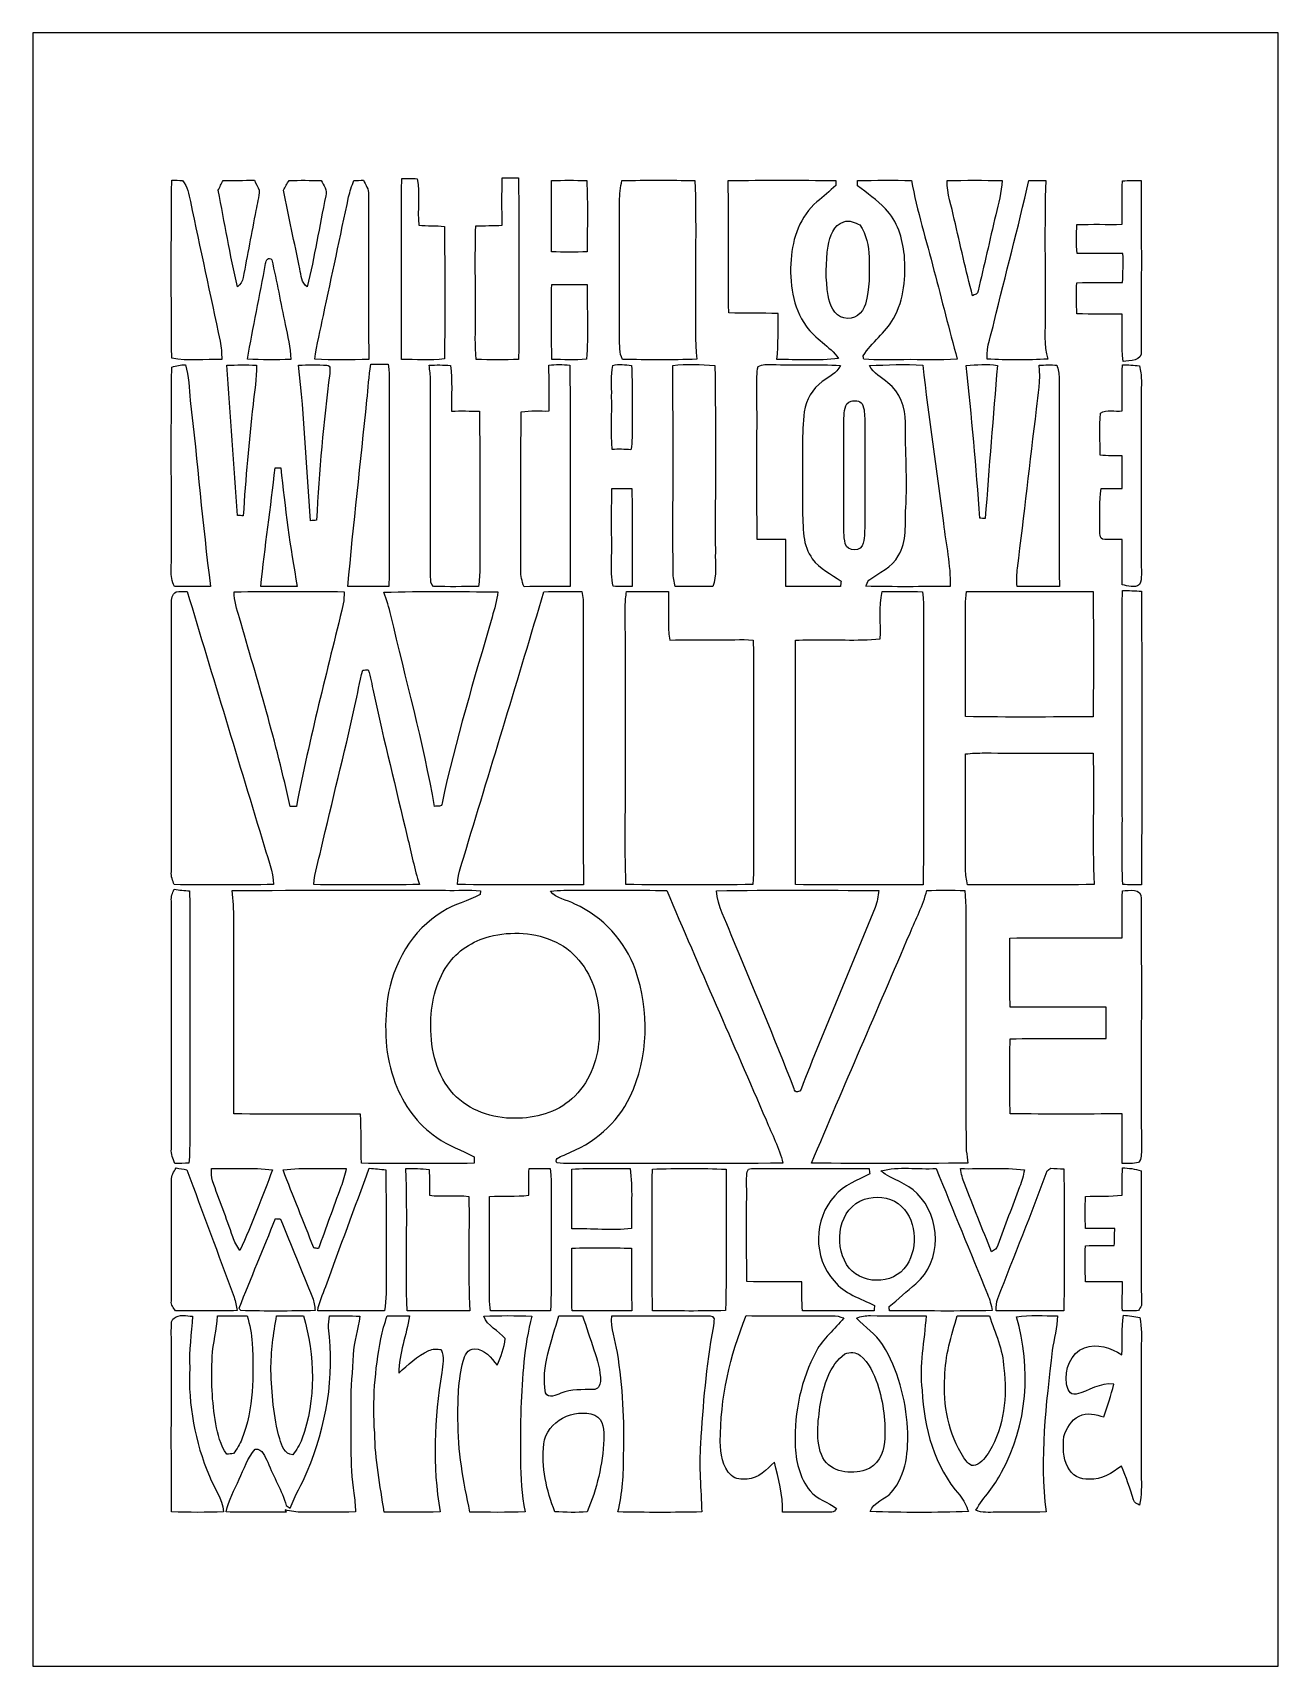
# Model space of a CAD drawing. Header units: centimetres. Extents: x -9.9 to 9.8, y -12.8 to 13.
import ezdxf

# ---------------------------------------------------------------- set-up
doc = ezdxf.new("R2010")
doc.units = ezdxf.units.CM
doc.header["$MEASUREMENT"] = 0
doc.layers.add('Camada 1', color=7, linetype='Continuous')

msp = doc.modelspace()

# ---------------------------------------------------------------- linework, layer by layer
at = {"layer": 'Camada 1', "color": 156}
for points, knots in [([(-9.86789, -12.75396), (-9.86613, -4.15712), (-9.86754, 4.43971), (-9.86719, 13.03619), (-9.86719, 13.03619), (-3.3147, 13.03478), (3.23814, 13.03655), (9.79099, 13.03549), (9.79099, 13.03549), (9.78887, 4.43934), (9.78923, -4.15678), (9.79063, -12.75326), (9.79063, -12.75326), (3.23778, -12.75467), (-3.31505, -12.75291), (-9.86789, -12.75396)], [0, 0, 0, 0, 0.2, 0.2, 0.2, 0.2, 0.4, 0.4, 0.4, 0.4, 0.6, 0.6, 0.6, 0.6, 1, 1, 1, 1]), ([(-7.67432, 7.89798), (-7.67432, 7.89798), (-7.67432, 7.89798), (-7.67432, 7.89798), (-7.67432, 7.89798), (-7.41503, 7.84859), (-7.14762, 7.87822), (-6.88481, 7.87893), (-6.88481, 7.87893), (-6.8841, 7.97489), (-6.88869, 8.07085), (-6.90879, 8.16468), (-6.90879, 8.16468), (-7.0672, 8.89952), (-7.22383, 9.63436), (-7.37941, 10.36954), (-7.37941, 10.36954), (-7.40375, 10.48455), (-7.42456, 10.60767), (-7.50111, 10.70151), (-7.50111, 10.70151), (-7.5586, 10.70539), (-7.61576, 10.70715), (-7.67326, 10.70715), (-7.67326, 10.70715), (-7.68349, 9.77088), (-7.68173, 8.83425), (-7.67432, 7.89798)], [0, 0, 0, 0, 0.125, 0.125, 0.125, 0.125, 0.25, 0.25, 0.25, 0.25, 0.375, 0.375, 0.375, 0.375, 0.5, 0.5, 0.5, 0.5, 0.625, 0.625, 0.625, 0.625, 0.75, 0.75, 0.75, 0.75, 1, 1, 1, 1]), ([(-6.9409, 10.5477), (-6.9409, 10.5477), (-6.9409, 10.5477), (-6.9409, 10.5477), (-6.9409, 10.5477), (-6.83823, 10.04111), (-6.7564, 9.52923), (-6.63539, 9.02652), (-6.63539, 9.02652), (-6.59058, 9.06215), (-6.54967, 9.10942), (-6.54614, 9.16939), (-6.54614, 9.16939), (-6.48017, 9.52358), (-6.41244, 9.87742), (-6.34505, 10.2309), (-6.34505, 10.2309), (-6.32707, 10.33674), (-6.29214, 10.44116), (-6.29355, 10.54911), (-6.29355, 10.54911), (-6.31472, 10.60309), (-6.3433, 10.65388), (-6.36939, 10.70539), (-6.36939, 10.70539), (-6.53345, 10.70539), (-6.69748, 10.70539), (-6.86152, 10.70504), (-6.86152, 10.70504), (-6.88833, 10.65283), (-6.91479, 10.60026), (-6.9409, 10.5477)], [0, 0, 0, 0, 0.11111111, 0.11111111, 0.11111111, 0.11111111, 0.22222222, 0.22222222, 0.22222222, 0.22222222, 0.33333333, 0.33333333, 0.33333333, 0.33333333, 0.44444444, 0.44444444, 0.44444444, 0.44444444, 0.55555556, 0.55555556, 0.55555556, 0.55555556, 0.66666667, 0.66666667, 0.66666667, 0.66666667, 0.77777778, 0.77777778, 0.77777778, 0.77777778, 1, 1, 1, 1]), ([(-5.90902, 10.54946), (-5.90902, 10.54946), (-5.90902, 10.54946), (-5.90902, 10.54946), (-5.90902, 10.54946), (-5.82507, 10.1346), (-5.73792, 9.72043), (-5.65326, 9.30592), (-5.65326, 9.30592), (-5.62926, 9.20679), (-5.63209, 9.08685), (-5.53507, 9.02476), (-5.53507, 9.02476), (-5.4183, 9.49818), (-5.34387, 9.98113), (-5.24369, 10.45809), (-5.24369, 10.45809), (-5.21194, 10.55017), (-5.27755, 10.62813), (-5.31707, 10.70504), (-5.31707, 10.70504), (-5.48569, 10.70504), (-5.65396, 10.70645), (-5.82224, 10.70397), (-5.82224, 10.70397), (-5.85082, 10.65247), (-5.87974, 10.60097), (-5.90902, 10.54946)], [0, 0, 0, 0, 0.125, 0.125, 0.125, 0.125, 0.25, 0.25, 0.25, 0.25, 0.375, 0.375, 0.375, 0.375, 0.5, 0.5, 0.5, 0.5, 0.625, 0.625, 0.625, 0.625, 0.75, 0.75, 0.75, 0.75, 1, 1, 1, 1]), ([(-4.79918, 10.70151), (-4.79918, 10.70151), (-4.79918, 10.70151), (-4.79918, 10.70151), (-4.79918, 10.70151), (-4.83022, 10.61649), (-4.86268, 10.53147), (-4.88102, 10.44257), (-4.88102, 10.44257), (-5.01509, 9.81886), (-5.1449, 9.19444), (-5.28038, 8.57108), (-5.28038, 8.57108), (-5.32765, 8.34213), (-5.38232, 8.11388), (-5.41513, 7.88212), (-5.41513, 7.88212), (-5.1315, 7.86553), (-4.84681, 7.87223), (-4.56282, 7.87681), (-4.56282, 7.87681), (-4.57234, 8.7443), (-4.56459, 9.61213), (-4.56706, 10.47962), (-4.56706, 10.47962), (-4.56106, 10.56428), (-4.61398, 10.63448), (-4.64819, 10.70715), (-4.64819, 10.70715), (-4.69864, 10.70539), (-4.74909, 10.70362), (-4.79918, 10.70151)], [0, 0, 0, 0, 0.11111111, 0.11111111, 0.11111111, 0.11111111, 0.22222222, 0.22222222, 0.22222222, 0.22222222, 0.33333333, 0.33333333, 0.33333333, 0.33333333, 0.44444444, 0.44444444, 0.44444444, 0.44444444, 0.55555556, 0.55555556, 0.55555556, 0.55555556, 0.66666667, 0.66666667, 0.66666667, 0.66666667, 0.77777778, 0.77777778, 0.77777778, 0.77777778, 1, 1, 1, 1]), ([(-4.04741, 7.87788), (-4.04741, 7.87788), (-4.04741, 7.87788), (-4.04741, 7.87788), (-4.04741, 7.87788), (-3.82164, 7.87541), (-3.59339, 7.85883), (-3.36868, 7.88528), (-3.36868, 7.88528), (-3.36196, 8.58237), (-3.36408, 9.28052), (-3.36832, 9.97832), (-3.36832, 9.97832), (-3.50343, 9.99419), (-3.63996, 9.98431), (-3.77506, 9.99666), (-3.77506, 9.99666), (-3.79942, 10.24043), (-3.75284, 10.49055), (-3.79942, 10.73114), (-3.79942, 10.73114), (-3.8809, 10.7382), (-3.96275, 10.73538), (-4.04424, 10.73467), (-4.04424, 10.73467), (-4.04953, 9.78217), (-4.04354, 8.83002), (-4.04741, 7.87788)], [0, 0, 0, 0, 0.125, 0.125, 0.125, 0.125, 0.25, 0.25, 0.25, 0.25, 0.375, 0.375, 0.375, 0.375, 0.5, 0.5, 0.5, 0.5, 0.625, 0.625, 0.625, 0.625, 0.75, 0.75, 0.75, 0.75, 1, 1, 1, 1]), ([(-2.45886, 10.7449), (-2.45886, 10.7449), (-2.45886, 10.7449), (-2.45886, 10.7449), (-2.45886, 10.7449), (-2.46238, 10.49478), (-2.46167, 10.24501), (-2.45957, 9.99525), (-2.45957, 9.99525), (-2.59856, 9.98855), (-2.73755, 9.99031), (-2.87655, 9.98819), (-2.87655, 9.98819), (-2.88748, 9.50488), (-2.8783, 9.02123), (-2.88149, 8.53792), (-2.88149, 8.53792), (-2.87901, 8.31814), (-2.8896, 8.09801), (-2.86843, 7.87929), (-2.86843, 7.87929), (-2.64512, 7.8687), (-2.42147, 7.87082), (-2.19816, 7.87752), (-2.19816, 7.87752), (-2.19709, 8.8332), (-2.19638, 9.78923), (-2.1985, 10.7449), (-2.1985, 10.7449), (-2.28528, 10.74737), (-2.37208, 10.74737), (-2.45886, 10.7449)], [0, 0, 0, 0, 0.11111111, 0.11111111, 0.11111111, 0.11111111, 0.22222222, 0.22222222, 0.22222222, 0.22222222, 0.33333333, 0.33333333, 0.33333333, 0.33333333, 0.44444444, 0.44444444, 0.44444444, 0.44444444, 0.55555556, 0.55555556, 0.55555556, 0.55555556, 0.66666667, 0.66666667, 0.66666667, 0.66666667, 0.77777778, 0.77777778, 0.77777778, 0.77777778, 1, 1, 1, 1]), ([(-1.67781, 9.57721), (-1.67781, 9.57721), (-1.67781, 9.57721), (-1.67781, 9.57721), (-1.67781, 9.57721), (-1.49083, 9.56945), (-1.30352, 9.57015), (-1.11653, 9.57721), (-1.11653, 9.57721), (-1.11653, 9.95221), (-1.10525, 10.32792), (-1.12465, 10.70292), (-1.12465, 10.70292), (-1.3088, 10.70751), (-1.49331, 10.70574), (-1.67745, 10.70397), (-1.67745, 10.70397), (-1.6831, 10.32862), (-1.68205, 9.95291), (-1.67781, 9.57721)], [0, 0, 0, 0, 0.16666667, 0.16666667, 0.16666667, 0.16666667, 0.33333333, 0.33333333, 0.33333333, 0.33333333, 0.5, 0.5, 0.5, 0.5, 0.66666667, 0.66666667, 0.66666667, 0.66666667, 1, 1, 1, 1]), ([(-0.56938, 10.70397), (-0.56938, 10.70397), (-0.56938, 10.70397), (-0.56938, 10.70397), (-0.56938, 10.70397), (-0.58878, 10.59391), (-0.60749, 10.48314), (-0.60642, 10.37131), (-0.60642, 10.37131), (-0.60537, 9.65376), (-0.60537, 8.93621), (-0.60607, 8.21901), (-0.60607, 8.21901), (-0.59972, 8.10683), (-0.61701, 7.97772), (-0.55915, 7.87858), (-0.55915, 7.87858), (-0.16968, 7.86977), (0.22153, 7.86623), (0.61136, 7.88175), (0.61136, 7.88175), (0.58278, 8.16997), (0.59725, 8.45961), (0.59407, 8.74853), (0.59407, 8.74853), (0.58844, 9.40011), (0.60607, 10.0524), (0.5849, 10.70397), (0.5849, 10.70397), (0.20002, 10.7068), (-0.18486, 10.70645), (-0.56938, 10.70397)], [0, 0, 0, 0, 0.11111111, 0.11111111, 0.11111111, 0.11111111, 0.22222222, 0.22222222, 0.22222222, 0.22222222, 0.33333333, 0.33333333, 0.33333333, 0.33333333, 0.44444444, 0.44444444, 0.44444444, 0.44444444, 0.55555556, 0.55555556, 0.55555556, 0.55555556, 0.66666667, 0.66666667, 0.66666667, 0.66666667, 0.77777778, 0.77777778, 0.77777778, 0.77777778, 1, 1, 1, 1]), ([(1.10912, 10.70362), (1.10912, 10.70362), (1.10912, 10.70362), (1.10912, 10.70362), (1.10912, 10.70362), (1.12077, 10.00619), (1.10666, 9.30875), (1.11724, 8.61165), (1.11724, 8.61165), (1.37653, 8.60671), (1.63617, 8.60954), (1.89547, 8.60354), (1.89547, 8.60354), (1.89547, 8.36153), (1.90465, 8.11847), (1.87642, 7.87717), (1.87642, 7.87717), (2.20098, 7.87681), (2.52871, 7.85354), (2.85184, 7.89233), (2.85184, 7.89233), (2.70932, 8.08955), (2.48038, 8.20173), (2.34102, 8.40175), (2.34102, 8.40175), (2.12195, 8.70338), (2.07503, 9.09249), (2.10007, 9.4555), (2.10007, 9.4555), (2.12407, 9.79205), (2.24508, 10.142), (2.51001, 10.36461), (2.51001, 10.36461), (2.61126, 10.44856), (2.70791, 10.53747), (2.80599, 10.62531), (2.80599, 10.62531), (2.80599, 10.65176), (2.80634, 10.67822), (2.80704, 10.70433), (2.80704, 10.70433), (2.24119, 10.70609), (1.67498, 10.70751), (1.10912, 10.70362)], [0, 0, 0, 0, 0.08333333, 0.08333333, 0.08333333, 0.08333333, 0.16666667, 0.16666667, 0.16666667, 0.16666667, 0.25, 0.25, 0.25, 0.25, 0.33333333, 0.33333333, 0.33333333, 0.33333333, 0.41666667, 0.41666667, 0.41666667, 0.41666667, 0.5, 0.5, 0.5, 0.5, 0.58333333, 0.58333333, 0.58333333, 0.58333333, 0.66666667, 0.66666667, 0.66666667, 0.66666667, 0.75, 0.75, 0.75, 0.75, 0.83333333, 0.83333333, 0.83333333, 0.83333333, 1, 1, 1, 1]), ([(3.151, 10.61649), (3.151, 10.61649), (3.151, 10.61649), (3.151, 10.61649), (3.151, 10.61649), (3.30341, 10.50466), (3.45617, 10.39142), (3.58985, 10.25701), (3.58985, 10.25701), (3.77966, 10.06298), (3.85974, 9.78993), (3.88937, 9.52641), (3.88937, 9.52641), (3.91337, 9.18632), (3.89078, 8.82438), (3.71651, 8.52275), (3.71651, 8.52275), (3.58985, 8.30015), (3.37431, 8.1474), (3.23708, 7.93362), (3.23708, 7.93362), (3.23956, 7.92021), (3.2452, 7.89374), (3.24801, 7.8807), (3.24801, 7.8807), (3.45897, 7.86306), (3.67171, 7.87717), (3.88338, 7.87293), (3.88338, 7.87293), (4.16348, 7.87893), (4.44465, 7.86058), (4.72405, 7.88351), (4.72405, 7.88351), (4.59422, 8.34777), (4.48168, 8.81697), (4.3568, 9.28263), (4.3568, 9.28263), (4.23791, 9.75642), (4.08727, 10.22279), (4.00156, 10.70433), (4.00156, 10.70433), (3.71827, 10.7068), (3.435, 10.70539), (3.15207, 10.70468), (3.15207, 10.70468), (3.15136, 10.6754), (3.151, 10.64577), (3.151, 10.61649)], [0, 0, 0, 0, 0.07692308, 0.07692308, 0.07692308, 0.07692308, 0.15384615, 0.15384615, 0.15384615, 0.15384615, 0.23076923, 0.23076923, 0.23076923, 0.23076923, 0.30769231, 0.30769231, 0.30769231, 0.30769231, 0.38461538, 0.38461538, 0.38461538, 0.38461538, 0.46153846, 0.46153846, 0.46153846, 0.46153846, 0.53846154, 0.53846154, 0.53846154, 0.53846154, 0.61538462, 0.61538462, 0.61538462, 0.61538462, 0.69230769, 0.69230769, 0.69230769, 0.69230769, 0.76923077, 0.76923077, 0.76923077, 0.76923077, 0.84615385, 0.84615385, 0.84615385, 0.84615385, 1, 1, 1, 1]), ([(4.67676, 10.09227), (4.67676, 10.09227), (4.67676, 10.09227), (4.67676, 10.09227), (4.67676, 10.09227), (4.77378, 9.68833), (4.85916, 9.28122), (4.96675, 8.88012), (4.96675, 8.88012), (4.99745, 8.90376), (5.05319, 8.90975), (5.05319, 8.95879), (5.05319, 8.95879), (5.1449, 9.3599), (5.23875, 9.76029), (5.33118, 10.16105), (5.33118, 10.16105), (5.37138, 10.34026), (5.42536, 10.51806), (5.43065, 10.70292), (5.43065, 10.70292), (5.14139, 10.70715), (4.8521, 10.7068), (4.56282, 10.70327), (4.56282, 10.70327), (4.56282, 10.49372), (4.63479, 10.29511), (4.67676, 10.09227)], [0, 0, 0, 0, 0.125, 0.125, 0.125, 0.125, 0.25, 0.25, 0.25, 0.25, 0.375, 0.375, 0.375, 0.375, 0.5, 0.5, 0.5, 0.5, 0.625, 0.625, 0.625, 0.625, 0.75, 0.75, 0.75, 0.75, 1, 1, 1, 1]), ([(5.30506, 8.4709), (5.30506, 8.4709), (5.30506, 8.4709), (5.30506, 8.4709), (5.30506, 8.4709), (5.26413, 8.27651), (5.183, 8.08566), (5.19677, 7.88387), (5.19677, 7.88387), (5.51356, 7.86518), (5.83352, 7.86729), (6.15102, 7.88317), (6.15102, 7.88317), (6.08259, 8.10648), (6.11786, 8.34178), (6.10975, 8.57108), (6.10975, 8.57108), (6.1154, 9.28193), (6.09811, 9.99313), (6.11928, 10.70362), (6.11928, 10.70362), (6.03037, 10.70504), (5.94184, 10.70504), (5.85328, 10.70362), (5.85328, 10.70362), (5.68642, 9.95574), (5.48569, 9.21561), (5.30506, 8.4709)], [0, 0, 0, 0, 0.125, 0.125, 0.125, 0.125, 0.25, 0.25, 0.25, 0.25, 0.375, 0.375, 0.375, 0.375, 0.5, 0.5, 0.5, 0.5, 0.625, 0.625, 0.625, 0.625, 0.75, 0.75, 0.75, 0.75, 1, 1, 1, 1]), ([(7.33036, 10.69869), (7.33036, 10.69869), (7.33036, 10.69869), (7.33036, 10.69869), (7.33036, 10.69869), (7.32508, 10.46973), (7.32825, 10.24043), (7.32788, 10.01112), (7.32788, 10.01112), (7.08907, 10.0083), (6.85024, 10.01465), (6.61175, 10.00759), (6.61175, 10.00759), (6.60364, 9.85519), (6.60293, 9.70244), (6.61387, 9.55004), (6.61387, 9.55004), (6.85587, 9.54863), (7.09789, 9.55075), (7.33953, 9.54863), (7.33953, 9.54863), (7.3406, 9.39694), (7.34201, 9.24489), (7.33212, 9.0932), (7.33212, 9.0932), (7.09117, 9.09143), (6.85024, 9.09708), (6.60964, 9.08931), (6.60964, 9.08931), (6.60435, 8.92527), (6.60364, 8.76087), (6.61105, 8.59648), (6.61105, 8.59648), (6.84988, 8.5933), (7.08871, 8.59613), (7.32788, 8.59437), (7.32788, 8.59437), (7.3339, 8.34531), (7.31343, 8.09483), (7.34165, 7.84684), (7.34165, 7.84684), (7.44748, 7.86659), (7.64611, 7.84506), (7.62775, 8.00699), (7.62775, 8.00699), (7.62916, 8.90587), (7.63023, 9.8051), (7.62706, 10.70397), (7.62706, 10.70397), (7.52792, 10.70327), (7.42914, 10.70186), (7.33036, 10.69869)], [0, 0, 0, 0, 0.07142857, 0.07142857, 0.07142857, 0.07142857, 0.14285714, 0.14285714, 0.14285714, 0.14285714, 0.21428571, 0.21428571, 0.21428571, 0.21428571, 0.28571429, 0.28571429, 0.28571429, 0.28571429, 0.35714286, 0.35714286, 0.35714286, 0.35714286, 0.42857143, 0.42857143, 0.42857143, 0.42857143, 0.5, 0.5, 0.5, 0.5, 0.57142857, 0.57142857, 0.57142857, 0.57142857, 0.64285714, 0.64285714, 0.64285714, 0.64285714, 0.71428571, 0.71428571, 0.71428571, 0.71428571, 0.78571429, 0.78571429, 0.78571429, 0.78571429, 0.85714286, 0.85714286, 0.85714286, 0.85714286, 1, 1, 1, 1]), ([(2.93475, 10.04958), (2.93475, 10.04958), (2.93475, 10.04958), (2.93475, 10.04958), (2.93475, 10.04958), (2.77106, 10.0016), (2.7118, 9.81957), (2.68639, 9.66858), (2.68639, 9.66858), (2.64724, 9.41034), (2.64442, 9.14435), (2.68639, 8.88612), (2.68639, 8.88612), (2.7111, 8.74148), (2.77777, 8.57073), (2.93616, 8.53227), (2.93616, 8.53227), (3.08715, 8.48747), (3.23673, 8.61094), (3.27447, 8.75242), (3.27447, 8.75242), (3.34573, 8.99195), (3.33587, 9.24418), (3.3334, 9.49113), (3.3334, 9.49113), (3.33162, 9.67069), (3.28753, 9.85026), (3.1884, 10.0016), (3.1884, 10.0016), (3.10868, 10.03229), (3.0219, 10.08626), (2.93475, 10.04958)], [0, 0, 0, 0, 0.11111111, 0.11111111, 0.11111111, 0.11111111, 0.22222222, 0.22222222, 0.22222222, 0.22222222, 0.33333333, 0.33333333, 0.33333333, 0.33333333, 0.44444444, 0.44444444, 0.44444444, 0.44444444, 0.55555556, 0.55555556, 0.55555556, 0.55555556, 0.66666667, 0.66666667, 0.66666667, 0.66666667, 0.77777778, 0.77777778, 0.77777778, 0.77777778, 1, 1, 1, 1]), ([(-6.19159, 9.39023), (-6.19159, 9.39023), (-6.19159, 9.39023), (-6.19159, 9.39023), (-6.19159, 9.39023), (-6.28614, 8.88682), (-6.38774, 8.38481), (-6.48017, 7.88105), (-6.48017, 7.88105), (-6.25228, 7.86906), (-6.02368, 7.86906), (-5.79578, 7.87929), (-5.79578, 7.87929), (-5.79649, 8.06626), (-5.84588, 8.24688), (-5.88186, 8.42891), (-5.88186, 8.42891), (-5.957, 8.76758), (-6.01274, 9.11083), (-6.09423, 9.44774), (-6.09423, 9.44774), (-6.14079, 9.5137), (-6.19019, 9.44209), (-6.19159, 9.39023)], [0, 0, 0, 0, 0.14285714, 0.14285714, 0.14285714, 0.14285714, 0.28571429, 0.28571429, 0.28571429, 0.28571429, 0.42857143, 0.42857143, 0.42857143, 0.42857143, 0.57142857, 0.57142857, 0.57142857, 0.57142857, 0.71428571, 0.71428571, 0.71428571, 0.71428571, 1, 1, 1, 1]), ([(-1.67252, 7.87822), (-1.67252, 7.87822), (-1.67252, 7.87822), (-1.67252, 7.87822), (-1.67252, 7.87822), (-1.49083, 7.87293), (-1.30774, 7.86587), (-1.12606, 7.87964), (-1.12606, 7.87964), (-1.10137, 8.27122), (-1.1169, 8.66633), (-1.11901, 9.05933), (-1.11901, 9.05933), (-1.30493, 9.06251), (-1.49119, 9.06215), (-1.6771, 9.05898), (-1.6771, 9.05898), (-1.68134, 8.66563), (-1.68663, 8.27158), (-1.67252, 7.87822)], [0, 0, 0, 0, 0.16666667, 0.16666667, 0.16666667, 0.16666667, 0.33333333, 0.33333333, 0.33333333, 0.33333333, 0.5, 0.5, 0.5, 0.5, 0.66666667, 0.66666667, 0.66666667, 0.66666667, 1, 1, 1, 1]), ([(-7.67186, 7.75441), (-7.67186, 7.75441), (-7.67186, 7.75441), (-7.67186, 7.75441), (-7.67186, 7.75441), (-7.68914, 6.68689), (-7.67362, 5.61869), (-7.67997, 4.55048), (-7.67997, 4.55048), (-7.68597, 4.46088), (-7.67045, 4.37198), (-7.62881, 4.2919), (-7.62881, 4.2919), (-7.43973, 4.29119), (-7.25099, 4.28907), (-7.06191, 4.294), (-7.06191, 4.294), (-7.18609, 5.27085), (-7.26827, 6.25298), (-7.38011, 7.23123), (-7.38011, 7.23123), (-7.39563, 7.42032), (-7.40798, 7.61118), (-7.45701, 7.79497), (-7.45701, 7.79497), (-7.53039, 7.79215), (-7.60341, 7.78228), (-7.67186, 7.75441)], [0, 0, 0, 0, 0.125, 0.125, 0.125, 0.125, 0.25, 0.25, 0.25, 0.25, 0.375, 0.375, 0.375, 0.375, 0.5, 0.5, 0.5, 0.5, 0.625, 0.625, 0.625, 0.625, 0.75, 0.75, 0.75, 0.75, 1, 1, 1, 1]), ([(-6.80332, 7.78686), (-6.80332, 7.78686), (-6.80332, 7.78686), (-6.80332, 7.78686), (-6.80332, 7.78686), (-6.74582, 6.99557), (-6.69042, 6.2043), (-6.63575, 5.41301), (-6.63575, 5.41301), (-6.61282, 5.41231), (-6.56731, 5.4109), (-6.54437, 5.41019), (-6.54437, 5.41019), (-6.51016, 5.99722), (-6.453, 6.58283), (-6.38986, 7.16774), (-6.38986, 7.16774), (-6.36622, 7.37376), (-6.32741, 7.57943), (-6.33801, 7.78791), (-6.33801, 7.78791), (-6.49286, 7.7918), (-6.6481, 7.79215), (-6.80332, 7.78686)], [0, 0, 0, 0, 0.14285714, 0.14285714, 0.14285714, 0.14285714, 0.28571429, 0.28571429, 0.28571429, 0.28571429, 0.42857143, 0.42857143, 0.42857143, 0.42857143, 0.57142857, 0.57142857, 0.57142857, 0.57142857, 0.71428571, 0.71428571, 0.71428571, 0.71428571, 1, 1, 1, 1]), ([(-5.67336, 7.78615), (-5.67336, 7.78615), (-5.67336, 7.78615), (-5.67336, 7.78615), (-5.67336, 7.78615), (-5.57354, 6.97123), (-5.55059, 6.14927), (-5.48286, 5.33118), (-5.48286, 5.33118), (-5.45112, 5.334), (-5.41901, 5.33681), (-5.38726, 5.33964), (-5.38726, 5.33964), (-5.35199, 6.11433), (-5.2779, 6.88691), (-5.17877, 7.65562), (-5.17877, 7.65562), (-5.1823, 7.69761), (-5.15443, 7.78791), (-5.22357, 7.78581), (-5.22357, 7.78581), (-5.37316, 7.79814), (-5.52379, 7.79144), (-5.67336, 7.78615)], [0, 0, 0, 0, 0.14285714, 0.14285714, 0.14285714, 0.14285714, 0.28571429, 0.28571429, 0.28571429, 0.28571429, 0.42857143, 0.42857143, 0.42857143, 0.42857143, 0.57142857, 0.57142857, 0.57142857, 0.57142857, 0.71428571, 0.71428571, 0.71428571, 0.71428571, 1, 1, 1, 1]), ([(-4.52966, 7.80133), (-4.52966, 7.80133), (-4.52966, 7.80133), (-4.52966, 7.80133), (-4.52966, 7.80133), (-4.566, 7.6133), (-4.56812, 7.42138), (-4.59422, 7.23229), (-4.59422, 7.23229), (-4.68911, 6.25228), (-4.80764, 5.27402), (-4.89196, 4.29331), (-4.89196, 4.29331), (-4.67676, 4.29083), (-4.46122, 4.28978), (-4.24602, 4.29294), (-4.24602, 4.29294), (-4.23228, 5.26062), (-4.24427, 6.22899), (-4.24003, 7.19666), (-4.24003, 7.19666), (-4.2418, 7.3981), (-4.23157, 7.6006), (-4.25591, 7.80097), (-4.25591, 7.80097), (-4.34728, 7.80204), (-4.4383, 7.80167), (-4.52966, 7.80133)], [0, 0, 0, 0, 0.125, 0.125, 0.125, 0.125, 0.25, 0.25, 0.25, 0.25, 0.375, 0.375, 0.375, 0.375, 0.5, 0.5, 0.5, 0.5, 0.625, 0.625, 0.625, 0.625, 0.75, 0.75, 0.75, 0.75, 1, 1, 1, 1]), ([(-3.61173, 7.78544), (-3.61173, 7.78544), (-3.61173, 7.78544), (-3.61173, 7.78544), (-3.61173, 7.78544), (-3.60045, 7.70712), (-3.58739, 7.62847), (-3.58739, 7.54873), (-3.58739, 7.54873), (-3.58775, 6.51403), (-3.58846, 5.47933), (-3.58705, 4.44465), (-3.58705, 4.44465), (-3.57893, 4.3942), (-3.59798, 4.32257), (-3.54083, 4.29541), (-3.54083, 4.29541), (-3.30553, 4.28483), (-3.06916, 4.2926), (-2.8335, 4.2926), (-2.8335, 4.2926), (-2.81834, 4.39032), (-2.81094, 4.48909), (-2.81235, 4.58786), (-2.81235, 4.58786), (-2.81552, 5.41267), (-2.81057, 6.23746), (-2.81515, 7.06225), (-2.81515, 7.06225), (-2.96192, 7.06437), (-3.10868, 7.06402), (-3.25542, 7.0633), (-3.25542, 7.0633), (-3.26143, 7.30284), (-3.24272, 7.54379), (-3.27342, 7.78228), (-3.27342, 7.78228), (-3.38596, 7.79215), (-3.49919, 7.79215), (-3.61173, 7.78544)], [0, 0, 0, 0, 0.09090909, 0.09090909, 0.09090909, 0.09090909, 0.18181818, 0.18181818, 0.18181818, 0.18181818, 0.27272727, 0.27272727, 0.27272727, 0.27272727, 0.36363636, 0.36363636, 0.36363636, 0.36363636, 0.45454545, 0.45454545, 0.45454545, 0.45454545, 0.54545455, 0.54545455, 0.54545455, 0.54545455, 0.63636364, 0.63636364, 0.63636364, 0.63636364, 0.72727273, 0.72727273, 0.72727273, 0.72727273, 0.81818182, 0.81818182, 0.81818182, 0.81818182, 1, 1, 1, 1]), ([(-1.72366, 7.7865), (-1.72366, 7.7865), (-1.72366, 7.7865), (-1.72366, 7.7865), (-1.72366, 7.7865), (-1.71062, 7.54591), (-1.7152, 7.30496), (-1.71555, 7.06402), (-1.71555, 7.06402), (-1.86231, 7.06013), (-2.01117, 7.07672), (-2.15618, 7.04956), (-2.15618, 7.04956), (-2.17275, 6.21736), (-2.15759, 5.38409), (-2.16393, 4.55153), (-2.16393, 4.55153), (-2.16992, 4.46122), (-2.14453, 4.37409), (-2.11349, 4.29012), (-2.11349, 4.29012), (-1.87077, 4.29331), (-1.62806, 4.28941), (-1.38499, 4.29224), (-1.38499, 4.29224), (-1.3903, 5.45711), (-1.37688, 6.62233), (-1.39206, 7.78722), (-1.39206, 7.78722), (-1.50247, 7.80097), (-1.61361, 7.80062), (-1.72366, 7.7865)], [0, 0, 0, 0, 0.11111111, 0.11111111, 0.11111111, 0.11111111, 0.22222222, 0.22222222, 0.22222222, 0.22222222, 0.33333333, 0.33333333, 0.33333333, 0.33333333, 0.44444444, 0.44444444, 0.44444444, 0.44444444, 0.55555556, 0.55555556, 0.55555556, 0.55555556, 0.66666667, 0.66666667, 0.66666667, 0.66666667, 0.77777778, 0.77777778, 0.77777778, 0.77777778, 1, 1, 1, 1]), ([(-0.71049, 7.7805), (-0.71049, 7.7805), (-0.71049, 7.7805), (-0.71049, 7.7805), (-0.71049, 7.7805), (-0.74507, 7.62282), (-0.72672, 7.46018), (-0.7306, 7.30003), (-0.7306, 7.30003), (-0.72602, 7.0192), (-0.73942, 6.7377), (-0.72248, 6.45688), (-0.72248, 6.45688), (-0.62442, 6.46182), (-0.52634, 6.46007), (-0.42827, 6.45089), (-0.42827, 6.45089), (-0.4004, 6.58001), (-0.40957, 6.71264), (-0.40852, 6.84388), (-0.40852, 6.84388), (-0.41134, 7.15751), (-0.40286, 7.47112), (-0.41485, 7.7844), (-0.41485, 7.7844), (-0.51328, 7.7918), (-0.61453, 7.81332), (-0.71049, 7.7805)], [0, 0, 0, 0, 0.125, 0.125, 0.125, 0.125, 0.25, 0.25, 0.25, 0.25, 0.375, 0.375, 0.375, 0.375, 0.5, 0.5, 0.5, 0.5, 0.625, 0.625, 0.625, 0.625, 0.75, 0.75, 0.75, 0.75, 1, 1, 1, 1]), ([(0.23388, 7.7844), (0.23388, 7.7844), (0.23388, 7.7844), (0.23388, 7.7844), (0.23388, 7.7844), (0.24377, 6.69466), (0.23459, 5.60528), (0.23847, 4.51555), (0.23847, 4.51555), (0.24058, 4.44005), (0.25893, 4.36633), (0.27374, 4.2926), (0.27374, 4.2926), (0.4713, 4.29083), (0.66886, 4.29153), (0.86642, 4.29083), (0.86642, 4.29083), (0.93132, 4.46439), (0.90028, 4.65242), (0.90664, 4.83305), (0.90664, 4.83305), (0.90099, 5.81659), (0.91792, 6.80084), (0.89817, 7.7844), (0.89817, 7.7844), (0.67663, 7.7918), (0.45437, 7.81614), (0.23388, 7.7844)], [0, 0, 0, 0, 0.125, 0.125, 0.125, 0.125, 0.25, 0.25, 0.25, 0.25, 0.375, 0.375, 0.375, 0.375, 0.5, 0.5, 0.5, 0.5, 0.625, 0.625, 0.625, 0.625, 0.75, 0.75, 0.75, 0.75, 1, 1, 1, 1]), ([(1.58184, 7.76639), (1.58184, 7.76639), (1.58184, 7.76639), (1.58184, 7.76639), (1.58184, 7.76639), (1.55609, 7.66163), (1.56279, 7.55297), (1.56209, 7.44573), (1.56209, 7.44573), (1.56739, 6.64245), (1.55575, 5.83881), (1.5681, 5.03555), (1.5681, 5.03555), (1.71874, 5.03483), (1.86937, 5.0359), (2.01999, 5.03307), (2.01999, 5.03307), (2.0193, 4.78579), (2.01824, 4.53884), (2.01999, 4.29153), (2.01999, 4.29153), (2.30611, 4.29048), (2.59257, 4.29224), (2.87901, 4.29119), (2.87901, 4.29119), (2.88183, 4.31236), (2.88678, 4.35504), (2.88924, 4.37656), (2.88924, 4.37656), (2.73649, 4.49121), (2.55057, 4.57022), (2.43662, 4.72968), (2.43662, 4.72968), (2.36466, 4.83376), (2.31705, 4.95545), (2.30504, 5.08105), (2.30504, 5.08105), (2.27153, 5.38514), (2.28177, 5.691), (2.27999, 5.99615), (2.27999, 5.99615), (2.28247, 6.34858), (2.26764, 6.70243), (2.30998, 7.05309), (2.30998, 7.05309), (2.33539, 7.24146), (2.44016, 7.41574), (2.59362, 7.52792), (2.59362, 7.52792), (2.69275, 7.6073), (2.82539, 7.65668), (2.87901, 7.7805), (2.87901, 7.7805), (2.51989, 7.80767), (2.15935, 7.77558), (1.80021, 7.79955), (1.80021, 7.79955), (1.72755, 7.79885), (1.64499, 7.80661), (1.58184, 7.76639)], [0, 0, 0, 0, 0.0625, 0.0625, 0.0625, 0.0625, 0.125, 0.125, 0.125, 0.125, 0.1875, 0.1875, 0.1875, 0.1875, 0.25, 0.25, 0.25, 0.25, 0.3125, 0.3125, 0.3125, 0.3125, 0.375, 0.375, 0.375, 0.375, 0.4375, 0.4375, 0.4375, 0.4375, 0.5, 0.5, 0.5, 0.5, 0.5625, 0.5625, 0.5625, 0.5625, 0.625, 0.625, 0.625, 0.625, 0.6875, 0.6875, 0.6875, 0.6875, 0.75, 0.75, 0.75, 0.75, 0.8125, 0.8125, 0.8125, 0.8125, 0.875, 0.875, 0.875, 0.875, 1, 1, 1, 1]), ([(3.3401, 7.78016), (3.3401, 7.78016), (3.3401, 7.78016), (3.3401, 7.78016), (3.3401, 7.78016), (3.39831, 7.65493), (3.53024, 7.59707), (3.63007, 7.51099), (3.63007, 7.51099), (3.81811, 7.36211), (3.90842, 7.11658), (3.90455, 6.88092), (3.90455, 6.88092), (3.90489, 6.4329), (3.93912, 5.98487), (3.91125, 5.53685), (3.91125, 5.53685), (3.89995, 5.28214), (3.93522, 5.00486), (3.79377, 4.77767), (3.79377, 4.77767), (3.69746, 4.58893), (3.4858, 4.51838), (3.33021, 4.39173), (3.33021, 4.39173), (3.29952, 4.36915), (3.29635, 4.32822), (3.28117, 4.29577), (3.28117, 4.29577), (3.72463, 4.28625), (4.16806, 4.29119), (4.6115, 4.29294), (4.6115, 4.29294), (4.62138, 4.62986), (4.54271, 4.96005), (4.50639, 5.29342), (4.50639, 5.29342), (4.40124, 6.12493), (4.26931, 6.95359), (4.18007, 7.7865), (4.18007, 7.7865), (3.90065, 7.81437), (3.6195, 7.7911), (3.3401, 7.78016)], [0, 0, 0, 0, 0.08333333, 0.08333333, 0.08333333, 0.08333333, 0.16666667, 0.16666667, 0.16666667, 0.16666667, 0.25, 0.25, 0.25, 0.25, 0.33333333, 0.33333333, 0.33333333, 0.33333333, 0.41666667, 0.41666667, 0.41666667, 0.41666667, 0.5, 0.5, 0.5, 0.5, 0.58333333, 0.58333333, 0.58333333, 0.58333333, 0.66666667, 0.66666667, 0.66666667, 0.66666667, 0.75, 0.75, 0.75, 0.75, 0.83333333, 0.83333333, 0.83333333, 0.83333333, 1, 1, 1, 1]), ([(4.8655, 7.78369), (4.8655, 7.78369), (4.8655, 7.78369), (4.8655, 7.78369), (4.8655, 7.78369), (4.94982, 6.98041), (5.02637, 6.17643), (5.07824, 5.37033), (5.07824, 5.37033), (5.1001, 5.36963), (5.14456, 5.36857), (5.16643, 5.36787), (5.16643, 5.36787), (5.22427, 6.17326), (5.29096, 6.97864), (5.35834, 7.78298), (5.35834, 7.78298), (5.19535, 7.81614), (5.02954, 7.79003), (4.8655, 7.78369)], [0, 0, 0, 0, 0.16666667, 0.16666667, 0.16666667, 0.16666667, 0.33333333, 0.33333333, 0.33333333, 0.33333333, 0.5, 0.5, 0.5, 0.5, 0.66666667, 0.66666667, 0.66666667, 0.66666667, 1, 1, 1, 1]), ([(6.01732, 7.78791), (6.01732, 7.78791), (6.01732, 7.78791), (6.01732, 7.78791), (6.01732, 7.78791), (6.04448, 7.55543), (6.00039, 7.32401), (5.97605, 7.09365), (5.97605, 7.09365), (5.87375, 6.25756), (5.77778, 5.42079), (5.67619, 4.5847), (5.67619, 4.5847), (5.66101, 4.48875), (5.66384, 4.39101), (5.66737, 4.294), (5.66737, 4.294), (5.88997, 4.28837), (6.11258, 4.29083), (6.33518, 4.29331), (6.33518, 4.29331), (6.32636, 5.39043), (6.33482, 6.48794), (6.33095, 7.58542), (6.33095, 7.58542), (6.33129, 7.65493), (6.3126, 7.7223), (6.29673, 7.78932), (6.29673, 7.78932), (6.20323, 7.7911), (6.11011, 7.79073), (6.01732, 7.78791)], [0, 0, 0, 0, 0.11111111, 0.11111111, 0.11111111, 0.11111111, 0.22222222, 0.22222222, 0.22222222, 0.22222222, 0.33333333, 0.33333333, 0.33333333, 0.33333333, 0.44444444, 0.44444444, 0.44444444, 0.44444444, 0.55555556, 0.55555556, 0.55555556, 0.55555556, 0.66666667, 0.66666667, 0.66666667, 0.66666667, 0.77777778, 0.77777778, 0.77777778, 0.77777778, 1, 1, 1, 1]), ([(7.33036, 7.79251), (7.33036, 7.79251), (7.33036, 7.79251), (7.33036, 7.79251), (7.33036, 7.79251), (7.32472, 7.54979), (7.3293, 7.30744), (7.3272, 7.06508), (7.3272, 7.06508), (7.2143, 7.05097), (7.07884, 7.09789), (6.98217, 7.03085), (6.98217, 7.03085), (6.9677, 6.80895), (6.98041, 6.586), (6.97723, 6.3641), (6.97723, 6.3641), (7.094, 6.35494), (7.21113, 6.35528), (7.32825, 6.35528), (7.32825, 6.35528), (7.32649, 6.18455), (7.32825, 6.01345), (7.32754, 5.84234), (7.32754, 5.84234), (7.21606, 5.84129), (7.10459, 5.84059), (6.99381, 5.83917), (6.99381, 5.83917), (6.96382, 5.63491), (6.98041, 5.42783), (6.97583, 5.22216), (6.97583, 5.22216), (6.98112, 5.16078), (6.95924, 5.08423), (7.01498, 5.03977), (7.01498, 5.03977), (7.1187, 5.0299), (7.22347, 5.03519), (7.32754, 5.03344), (7.32754, 5.03344), (7.32825, 4.79495), (7.32683, 4.55612), (7.32895, 4.31729), (7.32895, 4.31729), (7.41749, 4.30494), (7.52086, 4.26191), (7.59989, 4.32505), (7.59989, 4.32505), (7.62881, 4.37161), (7.62706, 4.4277), (7.62916, 4.47993), (7.62916, 4.47993), (7.62847, 5.50262), (7.62847, 6.52568), (7.62916, 7.54837), (7.62916, 7.54837), (7.62987, 7.62599), (7.61505, 7.7022), (7.59919, 7.77768), (7.59919, 7.77768), (7.50992, 7.78827), (7.41997, 7.7918), (7.33036, 7.79251)], [0, 0, 0, 0, 0.05882353, 0.05882353, 0.05882353, 0.05882353, 0.11764706, 0.11764706, 0.11764706, 0.11764706, 0.17647059, 0.17647059, 0.17647059, 0.17647059, 0.23529412, 0.23529412, 0.23529412, 0.23529412, 0.29411765, 0.29411765, 0.29411765, 0.29411765, 0.35294118, 0.35294118, 0.35294118, 0.35294118, 0.41176471, 0.41176471, 0.41176471, 0.41176471, 0.47058824, 0.47058824, 0.47058824, 0.47058824, 0.52941176, 0.52941176, 0.52941176, 0.52941176, 0.58823529, 0.58823529, 0.58823529, 0.58823529, 0.64705882, 0.64705882, 0.64705882, 0.64705882, 0.70588235, 0.70588235, 0.70588235, 0.70588235, 0.76470588, 0.76470588, 0.76470588, 0.76470588, 0.82352941, 0.82352941, 0.82352941, 0.82352941, 0.88235294, 0.88235294, 0.88235294, 0.88235294, 1, 1, 1, 1]), ([(3.04729, 7.21818), (3.04729, 7.21818), (3.04729, 7.21818), (3.04729, 7.21818), (3.04729, 7.21818), (2.93404, 7.18677), (2.94498, 7.04566), (2.93546, 6.95184), (2.93546, 6.95184), (2.93088, 6.40997), (2.93546, 5.86775), (2.93334, 5.32587), (2.93334, 5.32587), (2.93404, 5.2077), (2.92981, 5.08811), (2.95556, 4.9717), (2.95556, 4.9717), (2.97956, 4.83551), (3.22615, 4.83834), (3.24061, 4.97945), (3.24061, 4.97945), (3.2646, 5.08175), (3.26284, 5.18795), (3.26495, 5.29237), (3.26495, 5.29237), (3.26354, 5.83352), (3.2646, 6.3747), (3.26424, 6.91585), (3.26424, 6.91585), (3.26107, 7.00475), (3.26178, 7.09753), (3.22297, 7.17902), (3.22297, 7.17902), (3.17958, 7.227), (3.1062, 7.23723), (3.04729, 7.21818)], [0, 0, 0, 0, 0.1, 0.1, 0.1, 0.1, 0.2, 0.2, 0.2, 0.2, 0.3, 0.3, 0.3, 0.3, 0.4, 0.4, 0.4, 0.4, 0.5, 0.5, 0.5, 0.5, 0.6, 0.6, 0.6, 0.6, 0.7, 0.7, 0.7, 0.7, 0.8, 0.8, 0.8, 0.8, 1, 1, 1, 1]), ([(-6.04202, 6.16691), (-6.04202, 6.16691), (-6.04202, 6.16691), (-6.04202, 6.16691), (-6.04202, 6.16691), (-6.11082, 5.54177), (-6.20323, 4.91878), (-6.26921, 4.29365), (-6.26921, 4.29365), (-6.07659, 4.28978), (-5.88398, 4.28978), (-5.69136, 4.294), (-5.69136, 4.294), (-5.80743, 4.91313), (-5.88539, 5.53861), (-5.951, 6.16513), (-5.951, 6.16513), (-5.98134, 6.16584), (-6.01169, 6.1662), (-6.04202, 6.16691)], [0, 0, 0, 0, 0.16666667, 0.16666667, 0.16666667, 0.16666667, 0.33333333, 0.33333333, 0.33333333, 0.33333333, 0.5, 0.5, 0.5, 0.5, 0.66666667, 0.66666667, 0.66666667, 0.66666667, 1, 1, 1, 1]), ([(-0.72672, 5.83917), (-0.72672, 5.83917), (-0.72672, 5.83917), (-0.72672, 5.83917), (-0.72672, 5.83917), (-0.73518, 5.45711), (-0.72743, 5.07541), (-0.73096, 4.69335), (-0.73096, 4.69335), (-0.72989, 4.5614), (-0.73907, 4.42701), (-0.70801, 4.29718), (-0.70801, 4.29718), (-0.60749, 4.28659), (-0.50587, 4.2919), (-0.40464, 4.29224), (-0.40464, 4.29224), (-0.41485, 4.80764), (-0.40323, 5.32306), (-0.41134, 5.83812), (-0.41134, 5.83812), (-0.51647, 5.84059), (-0.62159, 5.84059), (-0.72672, 5.83917)], [0, 0, 0, 0, 0.14285714, 0.14285714, 0.14285714, 0.14285714, 0.28571429, 0.28571429, 0.28571429, 0.28571429, 0.42857143, 0.42857143, 0.42857143, 0.42857143, 0.57142857, 0.57142857, 0.57142857, 0.57142857, 0.71428571, 0.71428571, 0.71428571, 0.71428571, 1, 1, 1, 1]), ([(-7.60341, 4.20687), (-7.60341, 4.20687), (-7.60341, 4.20687), (-7.60341, 4.20687), (-7.60341, 4.20687), (-7.67079, 4.173), (-7.68173, 4.09292), (-7.67891, 4.02519), (-7.67891, 4.02519), (-7.67961, 2.61267), (-7.67856, 1.20049), (-7.67961, -0.21201), (-7.67961, -0.21201), (-7.68456, -0.28292), (-7.66163, -0.34995), (-7.63305, -0.4138), (-7.63305, -0.4138), (-7.112, -0.41875), (-6.59095, -0.42157), (-6.06989, -0.41205), (-6.06989, -0.41205), (-6.06882, -0.20637), (-6.15492, -0.01622), (-6.20959, 0.1785), (-6.20959, 0.1785), (-6.61423, 1.52471), (-7.02768, 2.86807), (-7.42809, 4.21569), (-7.42809, 4.21569), (-7.48665, 4.21357), (-7.5452, 4.21534), (-7.60341, 4.20687)], [0, 0, 0, 0, 0.11111111, 0.11111111, 0.11111111, 0.11111111, 0.22222222, 0.22222222, 0.22222222, 0.22222222, 0.33333333, 0.33333333, 0.33333333, 0.33333333, 0.44444444, 0.44444444, 0.44444444, 0.44444444, 0.55555556, 0.55555556, 0.55555556, 0.55555556, 0.66666667, 0.66666667, 0.66666667, 0.66666667, 0.77777778, 0.77777778, 0.77777778, 0.77777778, 1, 1, 1, 1]), ([(-6.6876, 4.2104), (-6.6876, 4.2104), (-6.6876, 4.2104), (-6.6876, 4.2104), (-6.6876, 4.2104), (-6.6876, 4.06929), (-6.64598, 3.93381), (-6.60471, 3.80012), (-6.60471, 3.80012), (-6.32178, 2.81128), (-6.01944, 1.82703), (-5.80602, 0.8202), (-5.80602, 0.8202), (-5.77285, 0.82091), (-5.73933, 0.82125), (-5.70583, 0.82125), (-5.70583, 0.82125), (-5.50192, 1.89688), (-5.21935, 2.95556), (-4.96605, 4.0199), (-4.96605, 4.0199), (-4.9544, 4.0834), (-4.95335, 4.1476), (-4.95017, 4.21145), (-4.95017, 4.21145), (-5.52944, 4.21357), (-6.1087, 4.21534), (-6.6876, 4.2104)], [0, 0, 0, 0, 0.125, 0.125, 0.125, 0.125, 0.25, 0.25, 0.25, 0.25, 0.375, 0.375, 0.375, 0.375, 0.5, 0.5, 0.5, 0.5, 0.625, 0.625, 0.625, 0.625, 0.75, 0.75, 0.75, 0.75, 1, 1, 1, 1]), ([(-4.32505, 4.20229), (-4.32505, 4.20229), (-4.32505, 4.20229), (-4.32505, 4.20229), (-4.32505, 4.20229), (-4.28412, 4.08233), (-4.24144, 3.96275), (-4.21534, 3.83857), (-4.21534, 3.83857), (-3.97968, 2.8335), (-3.70451, 1.8369), (-3.52495, 0.8195), (-3.52495, 0.8195), (-3.48473, 0.83397), (-3.40147, 0.80362), (-3.40676, 0.87312), (-3.40676, 0.87312), (-3.19617, 1.86548), (-2.89772, 2.83598), (-2.61796, 3.81034), (-2.61796, 3.81034), (-2.57915, 3.94158), (-2.5407, 4.07351), (-2.52448, 4.2097), (-2.52448, 4.2097), (-3.12454, 4.21075), (-3.72568, 4.22485), (-4.32505, 4.20229)], [0, 0, 0, 0, 0.125, 0.125, 0.125, 0.125, 0.25, 0.25, 0.25, 0.25, 0.375, 0.375, 0.375, 0.375, 0.5, 0.5, 0.5, 0.5, 0.625, 0.625, 0.625, 0.625, 0.75, 0.75, 0.75, 0.75, 1, 1, 1, 1]), ([(-1.80092, 4.21145), (-1.80092, 4.21145), (-1.80092, 4.21145), (-1.80092, 4.21145), (-1.80092, 4.21145), (-2.20027, 2.85255), (-2.62113, 1.49965), (-3.02718, 0.14286), (-3.02718, 0.14286), (-3.07764, -0.03986), (-3.15701, -0.21766), (-3.16089, -0.40993), (-3.16089, -0.40993), (-2.49977, -0.42545), (-1.83761, -0.41592), (-1.17581, -0.41451), (-1.17581, -0.41451), (-1.18321, 0.95919), (-1.17686, 2.33291), (-1.17934, 3.70662), (-1.17934, 3.70662), (-1.18251, 3.87526), (-1.16487, 4.04636), (-1.20049, 4.21252), (-1.20049, 4.21252), (-1.40088, 4.21286), (-1.6009, 4.21428), (-1.80092, 4.21145)], [0, 0, 0, 0, 0.125, 0.125, 0.125, 0.125, 0.25, 0.25, 0.25, 0.25, 0.375, 0.375, 0.375, 0.375, 0.5, 0.5, 0.5, 0.5, 0.625, 0.625, 0.625, 0.625, 0.75, 0.75, 0.75, 0.75, 1, 1, 1, 1]), ([(-0.51505, 3.98604), (-0.51505, 3.98604), (-0.51505, 3.98604), (-0.51505, 3.98604), (-0.51505, 3.98604), (-0.51364, 3.15066), (-0.51469, 2.31493), (-0.51435, 1.47954), (-0.51435, 1.47954), (-0.5087, 0.84983), (-0.52563, 0.21943), (-0.50587, -0.40993), (-0.50587, -0.40993), (0.16228, -0.42438), (0.83149, -0.41804), (1.49965, -0.4131), (1.49965, -0.4131), (1.512, -0.18133), (1.50495, 0.05115), (1.50671, 0.28292), (1.50671, 0.28292), (1.50566, 1.33772), (1.50883, 2.39253), (1.50495, 3.44699), (1.50495, 3.44699), (1.30986, 3.46604), (1.11407, 3.44416), (0.91863, 3.44945), (0.91863, 3.44945), (0.67415, 3.44805), (0.42969, 3.45792), (0.1852, 3.44699), (0.1852, 3.44699), (0.14887, 3.70063), (0.17885, 3.95746), (0.1651, 4.21216), (0.1651, 4.21216), (-0.05467, 4.21323), (-0.27445, 4.21357), (-0.49423, 4.21216), (-0.49423, 4.21216), (-0.50799, 4.13773), (-0.51576, 4.06223), (-0.51505, 3.98604)], [0, 0, 0, 0, 0.08333333, 0.08333333, 0.08333333, 0.08333333, 0.16666667, 0.16666667, 0.16666667, 0.16666667, 0.25, 0.25, 0.25, 0.25, 0.33333333, 0.33333333, 0.33333333, 0.33333333, 0.41666667, 0.41666667, 0.41666667, 0.41666667, 0.5, 0.5, 0.5, 0.5, 0.58333333, 0.58333333, 0.58333333, 0.58333333, 0.66666667, 0.66666667, 0.66666667, 0.66666667, 0.75, 0.75, 0.75, 0.75, 0.83333333, 0.83333333, 0.83333333, 0.83333333, 1, 1, 1, 1]), ([(3.50872, 3.46533), (3.50872, 3.46533), (3.50872, 3.46533), (3.50872, 3.46533), (3.50872, 3.46533), (3.13972, 3.43217), (2.76825, 3.45863), (2.39854, 3.44981), (2.39854, 3.44981), (2.32233, 3.44945), (2.24649, 3.44805), (2.17099, 3.44557), (2.17099, 3.44557), (2.16817, 2.15935), (2.17063, 0.87312), (2.16958, -0.41346), (2.16958, -0.41346), (2.84161, -0.42087), (3.51401, -0.41768), (4.18641, -0.41485), (4.18641, -0.41485), (4.19698, 0.87524), (4.18782, 2.16534), (4.19099, 3.45546), (4.19099, 3.45546), (4.18677, 3.70699), (4.20263, 3.95958), (4.17512, 4.2104), (4.17512, 4.2104), (3.96275, 4.21462), (3.75072, 4.21323), (3.53835, 4.21286), (3.53835, 4.21286), (3.48156, 3.96804), (3.51966, 3.71439), (3.50872, 3.46533)], [0, 0, 0, 0, 0.1, 0.1, 0.1, 0.1, 0.2, 0.2, 0.2, 0.2, 0.3, 0.3, 0.3, 0.3, 0.4, 0.4, 0.4, 0.4, 0.5, 0.5, 0.5, 0.5, 0.6, 0.6, 0.6, 0.6, 0.7, 0.7, 0.7, 0.7, 0.8, 0.8, 0.8, 0.8, 1, 1, 1, 1]), ([(4.85527, 3.77472), (4.85527, 3.77472), (4.85527, 3.77472), (4.85527, 3.77472), (4.85527, 3.77472), (4.85634, 3.26284), (4.85457, 2.75096), (4.85634, 2.23943), (4.85634, 2.23943), (5.52696, 2.22778), (6.19865, 2.23237), (6.86964, 2.23697), (6.86964, 2.23697), (6.8721, 2.89524), (6.8774, 3.55389), (6.86681, 4.21216), (6.86681, 4.21216), (6.20148, 4.21393), (5.53614, 4.21393), (4.87115, 4.21181), (4.87115, 4.21181), (4.84857, 4.06717), (4.85563, 3.92041), (4.85527, 3.77472)], [0, 0, 0, 0, 0.14285714, 0.14285714, 0.14285714, 0.14285714, 0.28571429, 0.28571429, 0.28571429, 0.28571429, 0.42857143, 0.42857143, 0.42857143, 0.42857143, 0.57142857, 0.57142857, 0.57142857, 0.57142857, 0.71428571, 0.71428571, 0.71428571, 0.71428571, 1, 1, 1, 1]), ([(7.33, 4.23192), (7.33, 4.23192), (7.33, 4.23192), (7.33, 4.23192), (7.33, 4.23192), (7.32472, 3.10373), (7.3293, 1.9759), (7.32788, 0.84807), (7.32788, 0.84807), (7.33424, 0.42862), (7.31555, 0.00811), (7.3367, -0.41063), (7.3367, -0.41063), (7.43479, -0.42157), (7.53321, -0.41768), (7.63198, -0.41697), (7.63198, -0.41697), (7.63798, 1.12783), (7.63551, 2.67229), (7.63305, 4.2171), (7.63305, 4.2171), (7.53215, 4.22451), (7.43126, 4.23016), (7.33, 4.23192)], [0, 0, 0, 0, 0.14285714, 0.14285714, 0.14285714, 0.14285714, 0.28571429, 0.28571429, 0.28571429, 0.28571429, 0.42857143, 0.42857143, 0.42857143, 0.42857143, 0.57142857, 0.57142857, 0.57142857, 0.57142857, 0.71428571, 0.71428571, 0.71428571, 0.71428571, 1, 1, 1, 1]), ([(-4.78189, 2.40665), (-4.78189, 2.40665), (-4.78189, 2.40665), (-4.78189, 2.40665), (-4.78189, 2.40665), (-4.95158, 1.65064), (-5.14139, 0.89923), (-5.31671, 0.14427), (-5.31671, 0.14427), (-5.35693, -0.04092), (-5.41937, -0.2226), (-5.43065, -0.41346), (-5.43065, -0.41346), (-4.87503, -0.41945), (-4.3194, -0.42016), (-3.76378, -0.41275), (-3.76378, -0.41275), (-3.84281, -0.1644), (-3.89325, 0.09136), (-3.95676, 0.34361), (-3.95676, 0.34361), (-4.13419, 1.10418), (-4.32611, 1.86195), (-4.48944, 2.62573), (-4.48944, 2.62573), (-4.51626, 2.74355), (-4.53073, 2.8649), (-4.57482, 2.9778), (-4.57482, 2.9778), (-4.59527, 2.97638), (-4.63656, 2.97356), (-4.65701, 2.97215), (-4.65701, 2.97215), (-4.71346, 2.78729), (-4.73638, 2.59432), (-4.78189, 2.40665)], [0, 0, 0, 0, 0.1, 0.1, 0.1, 0.1, 0.2, 0.2, 0.2, 0.2, 0.3, 0.3, 0.3, 0.3, 0.4, 0.4, 0.4, 0.4, 0.5, 0.5, 0.5, 0.5, 0.6, 0.6, 0.6, 0.6, 0.7, 0.7, 0.7, 0.7, 0.8, 0.8, 0.8, 0.8, 1, 1, 1, 1]), ([(4.85493, 1.64923), (4.85493, 1.64923), (4.85493, 1.64923), (4.85493, 1.64923), (4.85493, 1.64923), (4.85598, 1.04069), (4.85563, 0.4318), (4.85493, -0.17709), (4.85493, -0.17709), (4.85386, -0.25752), (4.8715, -0.33655), (4.88772, -0.41521), (4.88772, -0.41521), (5.55308, -0.41697), (6.21875, -0.42157), (6.88445, -0.41275), (6.88445, -0.41275), (6.85305, 0.27834), (6.88691, 0.97155), (6.86681, 1.66334), (6.86681, 1.66334), (6.29532, 1.66582), (5.72381, 1.66299), (5.15231, 1.66475), (5.15231, 1.66475), (5.05283, 1.66582), (4.9537, 1.66017), (4.85493, 1.64923)], [0, 0, 0, 0, 0.125, 0.125, 0.125, 0.125, 0.25, 0.25, 0.25, 0.25, 0.375, 0.375, 0.375, 0.375, 0.5, 0.5, 0.5, 0.5, 0.625, 0.625, 0.625, 0.625, 0.75, 0.75, 0.75, 0.75, 1, 1, 1, 1]), ([(-7.67961, -0.67027), (-7.67961, -0.67027), (-7.67961, -0.67027), (-7.67961, -0.67027), (-7.67961, -0.67027), (-7.67891, -1.9759), (-7.67891, -3.28188), (-7.67961, -4.58786), (-7.67961, -4.58786), (-7.68526, -4.66794), (-7.65386, -4.74239), (-7.62353, -4.81471), (-7.62353, -4.81471), (-7.54944, -4.81471), (-7.47535, -4.81365), (-7.40092, -4.81188), (-7.40092, -4.81188), (-7.38046, -4.53743), (-7.39069, -4.26191), (-7.38823, -3.98673), (-7.38823, -3.98673), (-7.38998, -2.82857), (-7.3847, -1.67004), (-7.39104, -0.51152), (-7.39104, -0.51152), (-7.47253, -0.50517), (-7.55402, -0.49883), (-7.63481, -0.48789), (-7.63481, -0.48789), (-7.66092, -0.54539), (-7.68561, -0.60537), (-7.67961, -0.67027)], [0, 0, 0, 0, 0.11111111, 0.11111111, 0.11111111, 0.11111111, 0.22222222, 0.22222222, 0.22222222, 0.22222222, 0.33333333, 0.33333333, 0.33333333, 0.33333333, 0.44444444, 0.44444444, 0.44444444, 0.44444444, 0.55555556, 0.55555556, 0.55555556, 0.55555556, 0.66666667, 0.66666667, 0.66666667, 0.66666667, 0.77777778, 0.77777778, 0.77777778, 0.77777778, 1, 1, 1, 1]), ([(-6.71829, -0.5087), (-6.71829, -0.5087), (-6.71829, -0.5087), (-6.71829, -0.5087), (-6.71829, -0.5087), (-6.68019, -0.80785), (-6.69924, -1.10949), (-6.695, -1.4104), (-6.695, -1.4104), (-6.6922, -2.28494), (-6.70031, -3.15982), (-6.69079, -4.03436), (-6.69079, -4.03436), (-6.02509, -4.03718), (-5.35975, -4.03294), (-4.69406, -4.03647), (-4.69406, -4.03647), (-4.67606, -4.29506), (-4.69652, -4.55471), (-4.67713, -4.81329), (-4.67713, -4.81329), (-4.08515, -4.81682), (-3.4932, -4.81753), (-2.90159, -4.81295), (-2.90159, -4.81295), (-2.90194, -4.77943), (-2.90194, -4.74591), (-2.90194, -4.71275), (-2.90194, -4.71275), (-3.09597, -4.60621), (-3.30904, -4.53495), (-3.48967, -4.40513), (-3.48967, -4.40513), (-3.79659, -4.20193), (-4.01742, -3.88725), (-4.14655, -3.54576), (-4.14655, -3.54576), (-4.30917, -3.1249), (-4.32364, -2.66171), (-4.2679, -2.21862), (-4.2679, -2.21862), (-4.18641, -1.66441), (-3.88513, -1.12642), (-3.39336, -0.83855), (-3.39336, -0.83855), (-3.2131, -0.71683), (-2.99437, -0.67663), (-2.80704, -0.5715), (-2.80704, -0.5715), (-2.80704, -0.5715), (-2.8, -0.51399), (-2.8, -0.51399), (-2.8, -0.51399), (-2.98309, -0.49001), (-3.1683, -0.50906), (-3.35209, -0.50305), (-3.35209, -0.50305), (-4.47428, -0.50623), (-5.59647, -0.496), (-6.71829, -0.5087)], [0, 0, 0, 0, 0.0625, 0.0625, 0.0625, 0.0625, 0.125, 0.125, 0.125, 0.125, 0.1875, 0.1875, 0.1875, 0.1875, 0.25, 0.25, 0.25, 0.25, 0.3125, 0.3125, 0.3125, 0.3125, 0.375, 0.375, 0.375, 0.375, 0.4375, 0.4375, 0.4375, 0.4375, 0.5, 0.5, 0.5, 0.5, 0.5625, 0.5625, 0.5625, 0.5625, 0.625, 0.625, 0.625, 0.625, 0.6875, 0.6875, 0.6875, 0.6875, 0.75, 0.75, 0.75, 0.75, 0.8125, 0.8125, 0.8125, 0.8125, 0.875, 0.875, 0.875, 0.875, 1, 1, 1, 1]), ([(-1.69686, -0.51929), (-1.69686, -0.51929), (-1.69686, -0.51929), (-1.69686, -0.51929), (-1.69686, -0.51929), (-1.60267, -0.64065), (-1.43651, -0.65051), (-1.30915, -0.72214), (-1.30915, -0.72214), (-0.86606, -0.92004), (-0.51681, -1.30386), (-0.35594, -1.76142), (-0.35594, -1.76142), (-0.12876, -2.40347), (-0.14676, -3.14006), (-0.4385, -3.75884), (-0.4385, -3.75884), (-0.63958, -4.18641), (-1.0227, -4.50639), (-1.46015, -4.67218), (-1.46015, -4.67218), (-1.50812, -4.70817), (-1.64747, -4.72227), (-1.59526, -4.80589), (-1.59526, -4.80589), (-1.45274, -4.82599), (-1.3081, -4.81117), (-1.16416, -4.81576), (-1.16416, -4.81576), (-0.11888, -4.81188), (0.92674, -4.82389), (1.97202, -4.80942), (1.97202, -4.80942), (1.91416, -4.57093), (1.80021, -4.35222), (1.70568, -4.12715), (1.70568, -4.12715), (1.18497, -2.91889), (0.65334, -1.71555), (0.13794, -0.50517), (0.13794, -0.50517), (-0.33197, -0.50058), (-0.80186, -0.50482), (-1.27175, -0.50305), (-1.27175, -0.50305), (-1.41357, -0.50341), (-1.55645, -0.49635), (-1.69686, -0.51929)], [0, 0, 0, 0, 0.07692308, 0.07692308, 0.07692308, 0.07692308, 0.15384615, 0.15384615, 0.15384615, 0.15384615, 0.23076923, 0.23076923, 0.23076923, 0.23076923, 0.30769231, 0.30769231, 0.30769231, 0.30769231, 0.38461538, 0.38461538, 0.38461538, 0.38461538, 0.46153846, 0.46153846, 0.46153846, 0.46153846, 0.53846154, 0.53846154, 0.53846154, 0.53846154, 0.61538462, 0.61538462, 0.61538462, 0.61538462, 0.69230769, 0.69230769, 0.69230769, 0.69230769, 0.76923077, 0.76923077, 0.76923077, 0.76923077, 0.84615385, 0.84615385, 0.84615385, 0.84615385, 1, 1, 1, 1]), ([(0.92674, -0.50906), (0.92674, -0.50906), (0.92674, -0.50906), (0.92674, -0.50906), (0.92674, -0.50906), (0.93768, -0.75952), (1.07314, -0.97613), (1.1578, -1.20543), (1.1578, -1.20543), (1.49189, -2.01436), (1.83303, -2.82046), (2.14982, -3.63607), (2.14982, -3.63607), (2.1537, -3.70451), (2.24542, -3.69675), (2.25953, -3.64137), (2.25953, -3.64137), (2.6289, -2.67723), (3.04129, -1.73002), (3.42971, -0.77328), (3.42971, -0.77328), (3.46357, -0.68826), (3.47556, -0.59689), (3.48438, -0.50658), (3.48438, -0.50658), (2.63207, -0.50236), (1.77906, -0.49742), (0.92674, -0.50906)], [0, 0, 0, 0, 0.125, 0.125, 0.125, 0.125, 0.25, 0.25, 0.25, 0.25, 0.375, 0.375, 0.375, 0.375, 0.5, 0.5, 0.5, 0.5, 0.625, 0.625, 0.625, 0.625, 0.75, 0.75, 0.75, 0.75, 1, 1, 1, 1]), ([(4.24285, -0.50587), (4.24285, -0.50587), (4.24285, -0.50587), (4.24285, -0.50587), (4.24285, -0.50587), (4.18358, -0.74083), (4.07105, -0.95637), (3.97827, -1.17897), (3.97827, -1.17897), (3.46392, -2.39077), (2.93229, -3.59587), (2.42534, -4.81012), (2.42534, -4.81012), (3.24731, -4.81965), (4.07, -4.81894), (4.89196, -4.81047), (4.89196, -4.81047), (4.88421, -4.74591), (4.87715, -4.68171), (4.86445, -4.61822), (4.86445, -4.61822), (4.8521, -3.47802), (4.86268, -2.33749), (4.85916, -1.19698), (4.85916, -1.19698), (4.85634, -0.96697), (4.86903, -0.73589), (4.84292, -0.50658), (4.84292, -0.50658), (4.6429, -0.50058), (4.44287, -0.50236), (4.24285, -0.50587)], [0, 0, 0, 0, 0.11111111, 0.11111111, 0.11111111, 0.11111111, 0.22222222, 0.22222222, 0.22222222, 0.22222222, 0.33333333, 0.33333333, 0.33333333, 0.33333333, 0.44444444, 0.44444444, 0.44444444, 0.44444444, 0.55555556, 0.55555556, 0.55555556, 0.55555556, 0.66666667, 0.66666667, 0.66666667, 0.66666667, 0.77777778, 0.77777778, 0.77777778, 0.77777778, 1, 1, 1, 1]), ([(7.32966, -0.51082), (7.32966, -0.51082), (7.32966, -0.51082), (7.32966, -0.51082), (7.32966, -0.51082), (7.32613, -0.75847), (7.32861, -1.00612), (7.32788, -1.25377), (7.32788, -1.25377), (6.73734, -1.25552), (6.14644, -1.24953), (5.5559, -1.25694), (5.5559, -1.25694), (5.55449, -1.61995), (5.55237, -1.98296), (5.5573, -2.34597), (5.5573, -2.34597), (6.06283, -2.35126), (6.56802, -2.34702), (7.07354, -2.34843), (7.07354, -2.34843), (7.07602, -2.51354), (7.0746, -2.67935), (7.07495, -2.8448), (7.07495, -2.8448), (6.56907, -2.84621), (6.06319, -2.84232), (5.55766, -2.84656), (5.55766, -2.84656), (5.55378, -3.24202), (5.55166, -3.63784), (5.55837, -4.03331), (5.55837, -4.03331), (6.1482, -4.03613), (6.73805, -4.03613), (7.32825, -4.03365), (7.32825, -4.03365), (7.32861, -4.29401), (7.32683, -4.55436), (7.32579, -4.81507), (7.32579, -4.81507), (7.41221, -4.81436), (7.50005, -4.81999), (7.58577, -4.80165), (7.58577, -4.80165), (7.63729, -4.74169), (7.62847, -4.66019), (7.62987, -4.58716), (7.62987, -4.58716), (7.62599, -3.26884), (7.63269, -1.9505), (7.62635, -0.63217), (7.62635, -0.63217), (7.63235, -0.46143), (7.44007, -0.50694), (7.32966, -0.51082)], [0, 0, 0, 0, 0.06666667, 0.06666667, 0.06666667, 0.06666667, 0.13333333, 0.13333333, 0.13333333, 0.13333333, 0.2, 0.2, 0.2, 0.2, 0.26666667, 0.26666667, 0.26666667, 0.26666667, 0.33333333, 0.33333333, 0.33333333, 0.33333333, 0.4, 0.4, 0.4, 0.4, 0.46666667, 0.46666667, 0.46666667, 0.46666667, 0.53333333, 0.53333333, 0.53333333, 0.53333333, 0.6, 0.6, 0.6, 0.6, 0.66666667, 0.66666667, 0.66666667, 0.66666667, 0.73333333, 0.73333333, 0.73333333, 0.73333333, 0.8, 0.8, 0.8, 0.8, 0.86666667, 0.86666667, 0.86666667, 0.86666667, 1, 1, 1, 1]), ([(-2.65959, -1.23367), (-2.65959, -1.23367), (-2.65959, -1.23367), (-2.65959, -1.23367), (-2.65959, -1.23367), (-2.92381, -1.3014), (-3.16618, -1.45837), (-3.32176, -1.68416), (-3.32176, -1.68416), (-3.5126, -1.96427), (-3.59127, -2.30998), (-3.58281, -2.64617), (-3.58281, -2.64617), (-3.59233, -3.0293), (-3.48614, -3.43076), (-3.22545, -3.72039), (-3.22545, -3.72039), (-2.98026, -3.98463), (-2.61267, -4.10598), (-2.25777, -4.10316), (-2.25777, -4.10316), (-1.93533, -4.10491), (-1.59985, -4.01355), (-1.35678, -3.79411), (-1.35678, -3.79411), (-1.08902, -3.56022), (-0.95708, -3.20428), (-0.92957, -2.85715), (-0.92957, -2.85715), (-0.92357, -2.61549), (-0.91193, -2.36819), (-0.97966, -2.13325), (-0.97966, -2.13325), (-1.06398, -1.79139), (-1.28658, -1.47672), (-1.60725, -1.32115), (-1.60725, -1.32115), (-1.9318, -1.16592), (-2.31315, -1.14406), (-2.65959, -1.23367)], [0, 0, 0, 0, 0.09090909, 0.09090909, 0.09090909, 0.09090909, 0.18181818, 0.18181818, 0.18181818, 0.18181818, 0.27272727, 0.27272727, 0.27272727, 0.27272727, 0.36363636, 0.36363636, 0.36363636, 0.36363636, 0.45454545, 0.45454545, 0.45454545, 0.45454545, 0.54545455, 0.54545455, 0.54545455, 0.54545455, 0.63636364, 0.63636364, 0.63636364, 0.63636364, 0.72727273, 0.72727273, 0.72727273, 0.72727273, 0.81818182, 0.81818182, 0.81818182, 0.81818182, 1, 1, 1, 1]), ([(-7.67856, -5.07753), (-7.67856, -5.07753), (-7.67856, -5.07753), (-7.67856, -5.07753), (-7.67856, -5.07753), (-7.67961, -5.71394), (-7.67927, -6.3507), (-7.67856, -6.98712), (-7.67856, -6.98712), (-7.68843, -7.04919), (-7.6454, -7.09577), (-7.6133, -7.1434), (-7.6133, -7.1434), (-7.28873, -7.14269), (-6.96382, -7.14903), (-6.63928, -7.13951), (-6.63928, -7.13951), (-6.65127, -7.06683), (-6.66503, -6.99416), (-6.68937, -6.92467), (-6.68937, -6.92467), (-6.93844, -6.2551), (-7.18643, -5.58517), (-7.43513, -4.91559), (-7.43513, -4.91559), (-7.49158, -4.90502), (-7.54803, -4.89549), (-7.60448, -4.88631), (-7.60448, -4.88631), (-7.63658, -4.94629), (-7.68419, -5.00486), (-7.67856, -5.07753)], [0, 0, 0, 0, 0.11111111, 0.11111111, 0.11111111, 0.11111111, 0.22222222, 0.22222222, 0.22222222, 0.22222222, 0.33333333, 0.33333333, 0.33333333, 0.33333333, 0.44444444, 0.44444444, 0.44444444, 0.44444444, 0.55555556, 0.55555556, 0.55555556, 0.55555556, 0.66666667, 0.66666667, 0.66666667, 0.66666667, 0.77777778, 0.77777778, 0.77777778, 0.77777778, 1, 1, 1, 1]), ([(-7.0298, -5.08987), (-7.0298, -5.08987), (-7.0298, -5.08987), (-7.0298, -5.08987), (-7.0298, -5.08987), (-6.92431, -5.38585), (-6.81002, -5.67901), (-6.70842, -5.97641), (-6.70842, -5.97641), (-6.68338, -6.0526), (-6.64527, -6.12352), (-6.59906, -6.18949), (-6.59906, -6.18949), (-6.40009, -5.77673), (-6.24981, -5.34175), (-6.08047, -4.91596), (-6.08047, -4.91596), (-6.39974, -4.87327), (-6.72324, -4.90466), (-7.04427, -4.89584), (-7.04427, -4.89584), (-7.04603, -4.9604), (-7.05379, -5.02742), (-7.0298, -5.08987)], [0, 0, 0, 0, 0.14285714, 0.14285714, 0.14285714, 0.14285714, 0.28571429, 0.28571429, 0.28571429, 0.28571429, 0.42857143, 0.42857143, 0.42857143, 0.42857143, 0.57142857, 0.57142857, 0.57142857, 0.57142857, 0.71428571, 0.71428571, 0.71428571, 0.71428571, 1, 1, 1, 1]), ([(-5.91609, -4.91701), (-5.91609, -4.91701), (-5.91609, -4.91701), (-5.91609, -4.91701), (-5.91609, -4.91701), (-5.76226, -5.33047), (-5.58765, -5.73617), (-5.43243, -6.14927), (-5.43243, -6.14927), (-5.40737, -6.15209), (-5.38232, -6.15526), (-5.35727, -6.15843), (-5.35727, -6.15843), (-5.23733, -5.83564), (-5.1248, -5.50969), (-5.00379, -5.18724), (-5.00379, -5.18724), (-4.9671, -5.09269), (-4.93923, -4.99533), (-4.91912, -4.89654), (-4.91912, -4.89654), (-5.25144, -4.90395), (-5.58623, -4.87327), (-5.91609, -4.91701)], [0, 0, 0, 0, 0.14285714, 0.14285714, 0.14285714, 0.14285714, 0.28571429, 0.28571429, 0.28571429, 0.28571429, 0.42857143, 0.42857143, 0.42857143, 0.42857143, 0.57142857, 0.57142857, 0.57142857, 0.57142857, 0.71428571, 0.71428571, 0.71428571, 0.71428571, 1, 1, 1, 1]), ([(-4.55541, -4.89196), (-4.55541, -4.89196), (-4.55541, -4.89196), (-4.55541, -4.89196), (-4.55541, -4.89196), (-4.78542, -5.51356), (-5.01543, -6.1355), (-5.24369, -6.75781), (-5.24369, -6.75781), (-5.29201, -6.8834), (-5.34634, -7.00792), (-5.36999, -7.14162), (-5.36999, -7.14162), (-5.01896, -7.14621), (-4.66794, -7.14516), (-4.31694, -7.14269), (-4.31694, -7.14269), (-4.27848, -6.96312), (-4.29365, -6.77932), (-4.29119, -6.59765), (-4.29119, -6.59765), (-4.29331, -6.03744), (-4.28659, -5.47722), (-4.29541, -4.91737), (-4.29541, -4.91737), (-4.3815, -4.90466), (-4.46829, -4.89584), (-4.55541, -4.89196)], [0, 0, 0, 0, 0.125, 0.125, 0.125, 0.125, 0.25, 0.25, 0.25, 0.25, 0.375, 0.375, 0.375, 0.375, 0.5, 0.5, 0.5, 0.5, 0.625, 0.625, 0.625, 0.625, 0.75, 0.75, 0.75, 0.75, 1, 1, 1, 1]), ([(-3.95922, -7.14199), (-3.95922, -7.14199), (-3.95922, -7.14199), (-3.95922, -7.14199), (-3.95922, -7.14199), (-3.62832, -7.1455), (-3.29706, -7.1455), (-2.96615, -7.14199), (-2.96615, -7.14199), (-3.00319, -6.5419), (-2.9732, -5.93972), (-2.98343, -5.33893), (-2.98343, -5.33893), (-3.19051, -5.30436), (-3.40006, -5.34916), (-3.60749, -5.31636), (-3.60749, -5.31636), (-3.60398, -5.18159), (-3.60432, -5.04647), (-3.61244, -4.91208), (-3.61244, -4.91208), (-3.73379, -4.89408), (-3.85621, -4.89374), (-3.97791, -4.89479), (-3.97791, -4.89479), (-3.94794, -5.64303), (-3.98322, -6.39304), (-3.95922, -7.14199)], [0, 0, 0, 0, 0.125, 0.125, 0.125, 0.125, 0.25, 0.25, 0.25, 0.25, 0.375, 0.375, 0.375, 0.375, 0.5, 0.5, 0.5, 0.5, 0.625, 0.625, 0.625, 0.625, 0.75, 0.75, 0.75, 0.75, 1, 1, 1, 1]), ([(-2.03341, -4.89584), (-2.03341, -4.89584), (-2.03341, -4.89584), (-2.03341, -4.89584), (-2.03341, -4.89584), (-2.03941, -5.0359), (-2.03904, -5.1763), (-2.03624, -5.31671), (-2.03624, -5.31671), (-2.2433, -5.34105), (-2.4518, -5.32799), (-2.65959, -5.33576), (-2.65959, -5.33576), (-2.661, -5.80284), (-2.65959, -6.26991), (-2.6603, -6.737), (-2.6603, -6.737), (-2.6603, -6.87246), (-2.66629, -7.00899), (-2.64125, -7.1434), (-2.64125, -7.1434), (-2.3255, -7.14445), (-2.00978, -7.1455), (-1.69403, -7.14233), (-1.69403, -7.14233), (-1.67428, -6.6548), (-1.6905, -6.16654), (-1.68521, -5.67867), (-1.68521, -5.67867), (-1.69087, -5.41725), (-1.67181, -5.15513), (-1.69862, -4.89513), (-1.69862, -4.89513), (-1.8101, -4.89479), (-1.92193, -4.89513), (-2.03341, -4.89584)], [0, 0, 0, 0, 0.1, 0.1, 0.1, 0.1, 0.2, 0.2, 0.2, 0.2, 0.3, 0.3, 0.3, 0.3, 0.4, 0.4, 0.4, 0.4, 0.5, 0.5, 0.5, 0.5, 0.6, 0.6, 0.6, 0.6, 0.7, 0.7, 0.7, 0.7, 0.8, 0.8, 0.8, 0.8, 1, 1, 1, 1]), ([(-1.35924, -4.90677), (-1.35924, -4.90677), (-1.35924, -4.90677), (-1.35924, -4.90677), (-1.35924, -4.90677), (-1.36172, -5.22005), (-1.36065, -5.53366), (-1.35924, -5.84694), (-1.35924, -5.84694), (-1.04457, -5.83881), (-0.7306, -5.88256), (-0.41663, -5.84341), (-0.41663, -5.84341), (-0.42827, -5.52732), (-0.39263, -5.20876), (-0.43992, -4.89513), (-0.43992, -4.89513), (-0.74612, -4.90149), (-1.05339, -4.8828), (-1.35924, -4.90677)], [0, 0, 0, 0, 0.16666667, 0.16666667, 0.16666667, 0.16666667, 0.33333333, 0.33333333, 0.33333333, 0.33333333, 0.5, 0.5, 0.5, 0.5, 0.66666667, 0.66666667, 0.66666667, 0.66666667, 1, 1, 1, 1]), ([(-0.08784, -4.90607), (-0.08784, -4.90607), (-0.08784, -4.90607), (-0.08784, -4.90607), (-0.08784, -4.90607), (-0.09384, -5.65114), (-0.09735, -6.39655), (-0.08573, -7.14162), (-0.08573, -7.14162), (0.29774, -7.1448), (0.68155, -7.14833), (1.06503, -7.13951), (1.06503, -7.13951), (1.09149, -6.39655), (1.06927, -5.65185), (1.07667, -4.90784), (1.07667, -4.90784), (0.68967, -4.88667), (0.29951, -4.8895), (-0.08784, -4.90607)], [0, 0, 0, 0, 0.16666667, 0.16666667, 0.16666667, 0.16666667, 0.33333333, 0.33333333, 0.33333333, 0.33333333, 0.5, 0.5, 0.5, 0.5, 0.66666667, 0.66666667, 0.66666667, 0.66666667, 1, 1, 1, 1]), ([(1.40017, -5.04506), (1.40017, -5.04506), (1.40017, -5.04506), (1.40017, -5.04506), (1.40017, -5.04506), (1.40124, -5.59047), (1.3977, -6.13587), (1.40229, -6.68126), (1.40229, -6.68126), (1.69157, -6.68548), (1.9812, -6.68301), (2.27083, -6.68372), (2.27083, -6.68372), (2.27117, -6.83648), (2.27012, -6.98958), (2.27965, -7.14199), (2.27965, -7.14199), (2.6564, -7.14657), (3.03354, -7.14409), (3.41066, -7.14375), (3.41066, -7.14375), (3.41277, -7.12223), (3.41665, -7.07918), (3.41877, -7.05767), (3.41877, -7.05767), (3.19617, -6.94689), (2.94145, -6.87175), (2.77953, -6.67103), (2.77953, -6.67103), (2.4451, -6.30485), (2.45426, -5.68995), (2.79047, -5.32765), (2.79047, -5.32765), (2.93229, -5.15479), (3.14924, -5.08034), (3.34222, -4.98193), (3.34222, -4.98193), (3.33833, -4.95299), (3.3348, -4.92407), (3.33128, -4.89549), (3.33128, -4.89549), (2.71356, -4.8962), (2.09585, -4.89374), (1.47849, -4.89691), (1.47849, -4.89691), (1.39629, -4.88738), (1.40158, -4.99039), (1.40017, -5.04506)], [0, 0, 0, 0, 0.07692308, 0.07692308, 0.07692308, 0.07692308, 0.15384615, 0.15384615, 0.15384615, 0.15384615, 0.23076923, 0.23076923, 0.23076923, 0.23076923, 0.30769231, 0.30769231, 0.30769231, 0.30769231, 0.38461538, 0.38461538, 0.38461538, 0.38461538, 0.46153846, 0.46153846, 0.46153846, 0.46153846, 0.53846154, 0.53846154, 0.53846154, 0.53846154, 0.61538462, 0.61538462, 0.61538462, 0.61538462, 0.69230769, 0.69230769, 0.69230769, 0.69230769, 0.76923077, 0.76923077, 0.76923077, 0.76923077, 0.84615385, 0.84615385, 0.84615385, 0.84615385, 1, 1, 1, 1]), ([(3.52, -4.93394), (3.52, -4.93394), (3.52, -4.93394), (3.52, -4.93394), (3.52, -4.93394), (3.69181, -5.08175), (3.93664, -5.11668), (4.08975, -5.29096), (4.08975, -5.29096), (4.47075, -5.66242), (4.48556, -6.36128), (4.07282, -6.71442), (4.07282, -6.71442), (3.9257, -6.82837), (3.79835, -6.96524), (3.64701, -7.07424), (3.64701, -7.07424), (3.64912, -7.09153), (3.653, -7.12611), (3.65512, -7.1434), (3.65512, -7.1434), (4.19522, -7.14199), (4.73569, -7.15044), (5.27578, -7.13916), (5.27578, -7.13916), (5.25921, -7.04956), (5.23628, -6.961), (5.201, -6.87704), (5.201, -6.87704), (4.92972, -6.21665), (4.65912, -5.55554), (4.39067, -4.89374), (4.39067, -4.89374), (4.10104, -4.91455), (3.80259, -4.85527), (3.52, -4.93394)], [0, 0, 0, 0, 0.1, 0.1, 0.1, 0.1, 0.2, 0.2, 0.2, 0.2, 0.3, 0.3, 0.3, 0.3, 0.4, 0.4, 0.4, 0.4, 0.5, 0.5, 0.5, 0.5, 0.6, 0.6, 0.6, 0.6, 0.7, 0.7, 0.7, 0.7, 0.8, 0.8, 0.8, 0.8, 1, 1, 1, 1]), ([(4.77697, -4.89691), (4.77697, -4.89691), (4.77697, -4.89691), (4.77697, -4.89691), (4.77697, -4.89691), (4.78861, -4.97769), (4.80484, -5.05882), (4.83658, -5.13467), (4.83658, -5.13467), (4.98228, -5.49134), (5.12022, -5.85116), (5.26308, -6.20888), (5.26308, -6.20888), (5.30859, -6.18737), (5.35023, -6.15667), (5.36256, -6.10517), (5.36256, -6.10517), (5.48004, -5.79895), (5.59011, -5.49027), (5.7083, -5.18442), (5.7083, -5.18442), (5.74286, -5.09798), (5.76757, -5.00768), (5.78379, -4.9163), (5.78379, -4.9163), (5.45007, -4.87291), (5.1121, -4.90431), (4.77697, -4.89691)], [0, 0, 0, 0, 0.125, 0.125, 0.125, 0.125, 0.25, 0.25, 0.25, 0.25, 0.375, 0.375, 0.375, 0.375, 0.5, 0.5, 0.5, 0.5, 0.625, 0.625, 0.625, 0.625, 0.75, 0.75, 0.75, 0.75, 1, 1, 1, 1]), ([(6.14469, -4.93289), (6.14469, -4.93289), (6.14469, -4.93289), (6.14469, -4.93289), (6.14469, -4.93289), (5.89597, -5.60846), (5.62256, -6.2752), (5.36468, -6.94725), (5.36468, -6.94725), (5.3407, -7.00899), (5.3407, -7.07602), (5.33752, -7.14162), (5.33752, -7.14162), (5.69382, -7.14587), (6.04979, -7.14587), (6.40608, -7.14162), (6.40608, -7.14162), (6.41597, -6.39514), (6.41597, -5.64797), (6.40644, -4.90149), (6.40644, -4.90149), (6.33694, -4.89725), (6.26745, -4.89479), (6.19831, -4.89196), (6.19831, -4.89196), (6.18489, -4.9022), (6.15809, -4.92266), (6.14469, -4.93289)], [0, 0, 0, 0, 0.125, 0.125, 0.125, 0.125, 0.25, 0.25, 0.25, 0.25, 0.375, 0.375, 0.375, 0.375, 0.5, 0.5, 0.5, 0.5, 0.625, 0.625, 0.625, 0.625, 0.75, 0.75, 0.75, 0.75, 1, 1, 1, 1]), ([(7.33071, -4.88597), (7.33071, -4.88597), (7.33071, -4.88597), (7.33071, -4.88597), (7.33071, -4.88597), (7.32649, -5.02884), (7.32754, -5.17207), (7.32754, -5.31529), (7.32754, -5.31529), (7.13493, -5.33893), (6.94055, -5.33047), (6.74687, -5.33541), (6.74687, -5.33541), (6.74263, -5.50403), (6.74088, -5.67302), (6.74899, -5.842), (6.74899, -5.842), (6.90245, -5.84482), (7.05555, -5.84341), (7.20901, -5.84305), (7.20901, -5.84305), (7.2076, -5.93231), (7.20548, -6.02192), (7.20231, -6.11152), (7.20231, -6.11152), (7.05026, -6.11082), (6.89821, -6.11011), (6.74652, -6.11363), (6.74652, -6.11363), (6.74263, -6.30344), (6.74088, -6.49286), (6.74828, -6.68267), (6.74828, -6.68267), (6.94265, -6.68443), (7.13668, -6.68301), (7.33107, -6.68408), (7.33107, -6.68408), (7.33036, -6.83682), (7.32649, -6.98994), (7.3293, -7.14304), (7.3293, -7.14304), (7.41432, -7.1434), (7.49935, -7.14269), (7.58437, -7.13916), (7.58437, -7.13916), (7.59566, -7.11904), (7.61858, -7.07884), (7.63023, -7.05908), (7.63023, -7.05908), (7.62565, -6.34965), (7.63198, -5.63986), (7.62706, -4.93077), (7.62706, -4.93077), (7.53109, -4.90044), (7.43091, -4.88809), (7.33071, -4.88597)], [0, 0, 0, 0, 0.06666667, 0.06666667, 0.06666667, 0.06666667, 0.13333333, 0.13333333, 0.13333333, 0.13333333, 0.2, 0.2, 0.2, 0.2, 0.26666667, 0.26666667, 0.26666667, 0.26666667, 0.33333333, 0.33333333, 0.33333333, 0.33333333, 0.4, 0.4, 0.4, 0.4, 0.46666667, 0.46666667, 0.46666667, 0.46666667, 0.53333333, 0.53333333, 0.53333333, 0.53333333, 0.6, 0.6, 0.6, 0.6, 0.66666667, 0.66666667, 0.66666667, 0.66666667, 0.73333333, 0.73333333, 0.73333333, 0.73333333, 0.8, 0.8, 0.8, 0.8, 0.86666667, 0.86666667, 0.86666667, 0.86666667, 1, 1, 1, 1]), ([(3.25966, -5.3802), (3.25966, -5.3802), (3.25966, -5.3802), (3.25966, -5.3802), (3.25966, -5.3802), (2.85291, -5.5185), (2.7693, -6.07554), (2.97814, -6.40927), (2.97814, -6.40927), (3.17358, -6.73805), (3.71756, -6.74546), (3.92499, -6.42549), (3.92499, -6.42549), (4.11692, -6.12951), (4.08622, -5.66914), (3.79165, -5.44936), (3.79165, -5.44936), (3.63926, -5.34141), (3.435, -5.32694), (3.25966, -5.3802)], [0, 0, 0, 0, 0.16666667, 0.16666667, 0.16666667, 0.16666667, 0.33333333, 0.33333333, 0.33333333, 0.33333333, 0.5, 0.5, 0.5, 0.5, 0.66666667, 0.66666667, 0.66666667, 0.66666667, 1, 1, 1, 1]), ([(-6.03496, -5.68537), (-6.03496, -5.68537), (-6.03496, -5.68537), (-6.03496, -5.68537), (-6.03496, -5.68537), (-6.22723, -6.15702), (-6.41984, -6.62834), (-6.61034, -7.10035), (-6.61034, -7.10035), (-6.6033, -7.11022), (-6.58988, -7.12927), (-6.58283, -7.1388), (-6.58283, -7.1388), (-6.19266, -7.14903), (-5.80107, -7.14691), (-5.41055, -7.13916), (-5.41055, -7.13916), (-5.41689, -7.06861), (-5.425, -6.99735), (-5.45287, -6.93208), (-5.45287, -6.93208), (-5.62186, -6.51932), (-5.79225, -6.10763), (-5.95736, -5.69348), (-5.95736, -5.69348), (-5.97675, -5.6917), (-6.01556, -5.68749), (-6.03496, -5.68537)], [0, 0, 0, 0, 0.125, 0.125, 0.125, 0.125, 0.25, 0.25, 0.25, 0.25, 0.375, 0.375, 0.375, 0.375, 0.5, 0.5, 0.5, 0.5, 0.625, 0.625, 0.625, 0.625, 0.75, 0.75, 0.75, 0.75, 1, 1, 1, 1]), ([(-1.35784, -6.15102), (-1.35784, -6.15102), (-1.35784, -6.15102), (-1.35784, -6.15102), (-1.35784, -6.15102), (-1.36065, -6.48088), (-1.36525, -6.81073), (-1.35466, -7.14021), (-1.35466, -7.14021), (-1.04034, -7.14833), (-0.72602, -7.14304), (-0.41168, -7.14233), (-0.41168, -7.14233), (-0.42121, -6.81284), (-0.41485, -6.48299), (-0.41768, -6.15314), (-0.41768, -6.15314), (-0.73096, -6.14574), (-1.04457, -6.1489), (-1.35784, -6.15102)], [0, 0, 0, 0, 0.16666667, 0.16666667, 0.16666667, 0.16666667, 0.33333333, 0.33333333, 0.33333333, 0.33333333, 0.5, 0.5, 0.5, 0.5, 0.66666667, 0.66666667, 0.66666667, 0.66666667, 1, 1, 1, 1]), ([(-7.63729, -7.25557), (-7.63729, -7.25557), (-7.63729, -7.25557), (-7.63729, -7.25557), (-7.63729, -7.25557), (-7.69513, -7.30003), (-7.67326, -7.38187), (-7.67997, -7.44502), (-7.67997, -7.44502), (-7.67608, -8.40246), (-7.68419, -9.35989), (-7.67574, -10.31733), (-7.67574, -10.31733), (-7.40268, -10.32403), (-7.12927, -10.32862), (-6.85658, -10.31416), (-6.85658, -10.31416), (-6.87563, -10.10673), (-7.00651, -9.93985), (-7.07989, -9.75147), (-7.07989, -9.75147), (-7.30778, -9.21419), (-7.41574, -8.62682), (-7.39034, -8.04367), (-7.39034, -8.04367), (-7.40621, -7.76958), (-7.35858, -7.49899), (-7.34484, -7.22665), (-7.34484, -7.22665), (-7.44078, -7.22207), (-7.55438, -7.19278), (-7.63729, -7.25557)], [0, 0, 0, 0, 0.11111111, 0.11111111, 0.11111111, 0.11111111, 0.22222222, 0.22222222, 0.22222222, 0.22222222, 0.33333333, 0.33333333, 0.33333333, 0.33333333, 0.44444444, 0.44444444, 0.44444444, 0.44444444, 0.55555556, 0.55555556, 0.55555556, 0.55555556, 0.66666667, 0.66666667, 0.66666667, 0.66666667, 0.77777778, 0.77777778, 0.77777778, 0.77777778, 1, 1, 1, 1]), ([(-6.95218, -7.22207), (-6.95218, -7.22207), (-6.95218, -7.22207), (-6.95218, -7.22207), (-6.95218, -7.22207), (-6.95959, -7.43973), (-7.02274, -7.65033), (-7.03509, -7.86765), (-7.03509, -7.86765), (-7.05131, -8.22042), (-7.03896, -8.57566), (-6.97934, -8.92457), (-6.97934, -8.92457), (-6.94972, -9.09319), (-6.90316, -9.26182), (-6.80578, -9.4054), (-6.80578, -9.4054), (-6.7698, -9.40257), (-6.73347, -9.39977), (-6.69712, -9.39729), (-6.69712, -9.39729), (-6.64845, -9.3239), (-6.59977, -9.25018), (-6.56624, -9.16869), (-6.56624, -9.16869), (-6.37821, -8.68749), (-6.38033, -8.16222), (-6.40257, -7.65422), (-6.40257, -7.65422), (-6.41068, -7.50675), (-6.4456, -7.36247), (-6.48194, -7.21995), (-6.48194, -7.21995), (-6.63892, -7.21818), (-6.79555, -7.21854), (-6.95218, -7.22207)], [0, 0, 0, 0, 0.1, 0.1, 0.1, 0.1, 0.2, 0.2, 0.2, 0.2, 0.3, 0.3, 0.3, 0.3, 0.4, 0.4, 0.4, 0.4, 0.5, 0.5, 0.5, 0.5, 0.6, 0.6, 0.6, 0.6, 0.7, 0.7, 0.7, 0.7, 0.8, 0.8, 0.8, 0.8, 1, 1, 1, 1]), ([(-5.19959, -7.40938), (-5.19959, -7.40938), (-5.19959, -7.40938), (-5.19959, -7.40938), (-5.19959, -7.40938), (-5.09517, -8.17774), (-5.23769, -8.9662), (-5.53332, -9.67846), (-5.53332, -9.67846), (-5.6134, -9.87636), (-5.72981, -10.05733), (-5.80531, -10.25701), (-5.80531, -10.25701), (-5.82048, -10.24714), (-5.85116, -10.22772), (-5.86668, -10.2182), (-5.86668, -10.2182), (-5.93478, -9.97937), (-6.06495, -9.76347), (-6.15667, -9.53311), (-6.15667, -9.53311), (-6.20642, -9.45198), (-6.23675, -9.31016), (-6.35706, -9.32638), (-6.35706, -9.32638), (-6.47982, -9.4608), (-6.53133, -9.6407), (-6.60893, -9.80227), (-6.60893, -9.80227), (-6.67948, -9.97232), (-6.78074, -10.13178), (-6.81248, -10.31628), (-6.81248, -10.31628), (-6.49817, -10.32898), (-6.18348, -10.32016), (-5.86916, -10.32191), (-5.86916, -10.32191), (-5.86916, -10.32191), (-5.88573, -10.28593), (-5.88573, -10.28593), (-5.88573, -10.28593), (-5.79437, -10.30323), (-5.70301, -10.32651), (-5.60916, -10.32333), (-5.60916, -10.32333), (-5.33011, -10.3205), (-5.05107, -10.32756), (-4.77202, -10.31662), (-4.77202, -10.31662), (-4.77697, -10.21785), (-4.78542, -10.11943), (-4.80094, -10.02242), (-4.80094, -10.02242), (-4.86692, -9.55392), (-4.84433, -9.08015), (-4.84681, -8.60848), (-4.84681, -8.60848), (-4.85069, -8.35025), (-4.82247, -8.09342), (-4.80976, -7.8359), (-4.80976, -7.8359), (-4.79918, -7.62916), (-4.73145, -7.43232), (-4.70358, -7.22841), (-4.70358, -7.22841), (-4.86268, -7.21535), (-5.0225, -7.21924), (-5.18159, -7.21959), (-5.18159, -7.21959), (-5.19324, -7.28203), (-5.20347, -7.34518), (-5.19959, -7.40938)], [0, 0, 0, 0, 0.05263158, 0.05263158, 0.05263158, 0.05263158, 0.10526316, 0.10526316, 0.10526316, 0.10526316, 0.15789474, 0.15789474, 0.15789474, 0.15789474, 0.21052632, 0.21052632, 0.21052632, 0.21052632, 0.26315789, 0.26315789, 0.26315789, 0.26315789, 0.31578947, 0.31578947, 0.31578947, 0.31578947, 0.36842105, 0.36842105, 0.36842105, 0.36842105, 0.42105263, 0.42105263, 0.42105263, 0.42105263, 0.47368421, 0.47368421, 0.47368421, 0.47368421, 0.52631579, 0.52631579, 0.52631579, 0.52631579, 0.57894737, 0.57894737, 0.57894737, 0.57894737, 0.63157895, 0.63157895, 0.63157895, 0.63157895, 0.68421053, 0.68421053, 0.68421053, 0.68421053, 0.73684211, 0.73684211, 0.73684211, 0.73684211, 0.78947368, 0.78947368, 0.78947368, 0.78947368, 0.84210526, 0.84210526, 0.84210526, 0.84210526, 0.89473684, 0.89473684, 0.89473684, 0.89473684, 1, 1, 1, 1]), ([(-6.10904, -8.0772), (-6.10904, -8.0772), (-6.10904, -8.0772), (-6.10904, -8.0772), (-6.10904, -8.0772), (-6.09106, -8.44232), (-6.06953, -8.81167), (-5.969, -9.16515), (-5.969, -9.16515), (-5.93548, -9.27028), (-5.89562, -9.40647), (-5.76438, -9.41563), (-5.76438, -9.41563), (-5.70583, -9.33908), (-5.65221, -9.25795), (-5.61974, -9.16693), (-5.61974, -9.16693), (-5.39326, -8.54287), (-5.40807, -7.85142), (-5.59611, -7.21959), (-5.59611, -7.21959), (-5.73687, -7.21959), (-5.87762, -7.21959), (-6.01839, -7.21995), (-6.01839, -7.21995), (-6.06848, -7.50288), (-6.10729, -7.78968), (-6.10904, -8.0772)], [0, 0, 0, 0, 0.125, 0.125, 0.125, 0.125, 0.25, 0.25, 0.25, 0.25, 0.375, 0.375, 0.375, 0.375, 0.5, 0.5, 0.5, 0.5, 0.625, 0.625, 0.625, 0.625, 0.75, 0.75, 0.75, 0.75, 1, 1, 1, 1]), ([(-4.37303, -7.58472), (-4.37303, -7.58472), (-4.37303, -7.58472), (-4.37303, -7.58472), (-4.37303, -7.58472), (-4.4658, -8.07191), (-4.50919, -8.57074), (-4.4697, -9.06604), (-4.4697, -9.06604), (-4.46651, -9.48831), (-4.38326, -9.90318), (-4.32152, -10.31945), (-4.32152, -10.31945), (-4.0259, -10.32157), (-3.73027, -10.32932), (-3.435, -10.31487), (-3.435, -10.31487), (-3.56693, -9.58885), (-3.53024, -8.84273), (-3.40924, -8.11776), (-3.40924, -8.11776), (-3.39653, -7.99818), (-3.37007, -7.8694), (-3.41948, -7.75441), (-3.41948, -7.75441), (-3.48509, -7.74206), (-3.55564, -7.741), (-3.61702, -7.77063), (-3.61702, -7.77063), (-3.79976, -7.85213), (-3.94124, -7.99747), (-4.09151, -8.12482), (-4.09151, -8.12482), (-4.08693, -7.81473), (-3.96558, -7.5251), (-3.92324, -7.22171), (-3.92324, -7.22171), (-4.03965, -7.21818), (-4.15571, -7.21888), (-4.27177, -7.221), (-4.27177, -7.221), (-4.31236, -7.34024), (-4.35151, -7.46054), (-4.37303, -7.58472)], [0, 0, 0, 0, 0.08333333, 0.08333333, 0.08333333, 0.08333333, 0.16666667, 0.16666667, 0.16666667, 0.16666667, 0.25, 0.25, 0.25, 0.25, 0.33333333, 0.33333333, 0.33333333, 0.33333333, 0.41666667, 0.41666667, 0.41666667, 0.41666667, 0.5, 0.5, 0.5, 0.5, 0.58333333, 0.58333333, 0.58333333, 0.58333333, 0.66666667, 0.66666667, 0.66666667, 0.66666667, 0.75, 0.75, 0.75, 0.75, 0.83333333, 0.83333333, 0.83333333, 0.83333333, 1, 1, 1, 1]), ([(-2.7499, -7.22453), (-2.7499, -7.22453), (-2.7499, -7.22453), (-2.7499, -7.22453), (-2.7499, -7.22453), (-2.69309, -7.38964), (-2.51424, -7.45172), (-2.41158, -7.58013), (-2.41158, -7.58013), (-2.41969, -7.729), (-2.48355, -7.86589), (-2.53787, -8.00206), (-2.53787, -8.00206), (-2.6289, -7.88563), (-2.73261, -7.74312), (-2.8963, -7.741), (-2.8963, -7.741), (-3.00036, -7.73782), (-3.05257, -7.85106), (-3.07586, -7.93644), (-3.07586, -7.93644), (-3.15277, -8.23524), (-3.15841, -8.54709), (-3.1556, -8.85401), (-3.1556, -8.85401), (-3.15948, -9.34861), (-3.07199, -9.83684), (-2.9665, -10.3184), (-2.9665, -10.3184), (-2.67687, -10.32403), (-2.38724, -10.32827), (-2.09797, -10.31521), (-2.09797, -10.31521), (-2.19957, -9.77547), (-2.1657, -9.22443), (-2.1657, -8.67833), (-2.1657, -8.67833), (-2.13571, -8.1908), (-2.11771, -7.69832), (-1.98895, -7.22417), (-1.98895, -7.22417), (-2.24225, -7.21676), (-2.49624, -7.21606), (-2.7499, -7.22453)], [0, 0, 0, 0, 0.08333333, 0.08333333, 0.08333333, 0.08333333, 0.16666667, 0.16666667, 0.16666667, 0.16666667, 0.25, 0.25, 0.25, 0.25, 0.33333333, 0.33333333, 0.33333333, 0.33333333, 0.41666667, 0.41666667, 0.41666667, 0.41666667, 0.5, 0.5, 0.5, 0.5, 0.58333333, 0.58333333, 0.58333333, 0.58333333, 0.66666667, 0.66666667, 0.66666667, 0.66666667, 0.75, 0.75, 0.75, 0.75, 0.83333333, 0.83333333, 0.83333333, 0.83333333, 1, 1, 1, 1]), ([(-1.77482, -8.43492), (-1.77482, -8.43492), (-1.77482, -8.43492), (-1.77482, -8.43492), (-1.77482, -8.43492), (-1.72366, -8.53827), (-1.6076, -8.47407), (-1.53141, -8.44337), (-1.53141, -8.44337), (-1.36947, -8.37282), (-1.19133, -8.38975), (-1.01952, -8.38517), (-1.01952, -8.38517), (-0.95037, -8.39223), (-0.91086, -8.31568), (-0.90664, -8.25675), (-0.90664, -8.25675), (-0.90523, -8.08426), (-0.95462, -7.91669), (-1.00999, -7.75545), (-1.00999, -7.75545), (-1.07421, -7.57802), (-1.12394, -7.39563), (-1.19308, -7.22029), (-1.19308, -7.22029), (-1.31726, -7.21924), (-1.44144, -7.21924), (-1.56562, -7.21959), (-1.56562, -7.21959), (-1.66933, -7.61576), (-1.85137, -8.01758), (-1.77482, -8.43492)], [0, 0, 0, 0, 0.11111111, 0.11111111, 0.11111111, 0.11111111, 0.22222222, 0.22222222, 0.22222222, 0.22222222, 0.33333333, 0.33333333, 0.33333333, 0.33333333, 0.44444444, 0.44444444, 0.44444444, 0.44444444, 0.55555556, 0.55555556, 0.55555556, 0.55555556, 0.66666667, 0.66666667, 0.66666667, 0.66666667, 0.77777778, 0.77777778, 0.77777778, 0.77777778, 1, 1, 1, 1]), ([(-0.63994, -7.80204), (-0.63994, -7.80204), (-0.63994, -7.80204), (-0.63994, -7.80204), (-0.63994, -7.80204), (-0.55457, -8.33613), (-0.52387, -8.87835), (-0.54222, -9.41916), (-0.54222, -9.41916), (-0.53903, -9.72043), (-0.56091, -10.02242), (-0.63112, -10.31662), (-0.63112, -10.31662), (-0.18979, -10.32756), (0.25188, -10.32544), (0.6932, -10.31733), (0.6932, -10.31733), (0.67734, -9.95961), (0.64698, -9.6012), (0.67132, -9.24312), (0.67132, -9.24312), (0.70908, -8.62929), (0.75812, -8.01441), (0.87029, -7.40903), (0.87029, -7.40903), (0.87841, -7.36177), (0.8837, -7.31448), (0.88618, -7.26722), (0.88618, -7.26722), (0.86218, -7.20548), (0.79445, -7.22207), (0.74295, -7.21888), (0.74295, -7.21888), (0.25223, -7.22066), (-0.23847, -7.21747), (-0.72918, -7.22066), (-0.72918, -7.22066), (-0.74259, -7.41997), (-0.67062, -7.60801), (-0.63994, -7.80204)], [0, 0, 0, 0, 0.09090909, 0.09090909, 0.09090909, 0.09090909, 0.18181818, 0.18181818, 0.18181818, 0.18181818, 0.27272727, 0.27272727, 0.27272727, 0.27272727, 0.36363636, 0.36363636, 0.36363636, 0.36363636, 0.45454545, 0.45454545, 0.45454545, 0.45454545, 0.54545455, 0.54545455, 0.54545455, 0.54545455, 0.63636364, 0.63636364, 0.63636364, 0.63636364, 0.72727273, 0.72727273, 0.72727273, 0.72727273, 0.81818182, 0.81818182, 0.81818182, 0.81818182, 1, 1, 1, 1]), ([(0.98283, -9.20679), (0.98283, -9.20679), (0.98283, -9.20679), (0.98283, -9.20679), (0.98283, -9.20679), (0.99306, -9.39305), (1.00999, -9.6079), (1.15958, -9.74019), (1.15958, -9.74019), (1.22449, -9.80651), (1.32221, -9.80405), (1.40794, -9.79981), (1.40794, -9.79981), (1.58855, -9.79204), (1.71555, -9.646), (1.83832, -9.53135), (1.83832, -9.53135), (1.90287, -9.78923), (1.97414, -10.05063), (1.96568, -10.31909), (1.96568, -10.31909), (2.19216, -10.32403), (2.41864, -10.32228), (2.64548, -10.32333), (2.64548, -10.32333), (2.70686, -10.3184), (2.79188, -10.3385), (2.81693, -10.26089), (2.81693, -10.26089), (2.68498, -10.15858), (2.51001, -10.11731), (2.40171, -9.98466), (2.40171, -9.98466), (2.23307, -9.77723), (2.17063, -9.50419), (2.16534, -9.24207), (2.16534, -9.24207), (2.15123, -8.73901), (2.25812, -8.22783), (2.49624, -7.78262), (2.49624, -7.78262), (2.60208, -7.5759), (2.7933, -7.43513), (2.93299, -7.25346), (2.93299, -7.25346), (2.87408, -7.23547), (2.81515, -7.21676), (2.75342, -7.21888), (2.75342, -7.21888), (2.30046, -7.21888), (1.8475, -7.22029), (1.39452, -7.21854), (1.39452, -7.21854), (1.13524, -7.84718), (0.98424, -8.52523), (0.98283, -9.20679)], [0, 0, 0, 0, 0.06666667, 0.06666667, 0.06666667, 0.06666667, 0.13333333, 0.13333333, 0.13333333, 0.13333333, 0.2, 0.2, 0.2, 0.2, 0.26666667, 0.26666667, 0.26666667, 0.26666667, 0.33333333, 0.33333333, 0.33333333, 0.33333333, 0.4, 0.4, 0.4, 0.4, 0.46666667, 0.46666667, 0.46666667, 0.46666667, 0.53333333, 0.53333333, 0.53333333, 0.53333333, 0.6, 0.6, 0.6, 0.6, 0.66666667, 0.66666667, 0.66666667, 0.66666667, 0.73333333, 0.73333333, 0.73333333, 0.73333333, 0.8, 0.8, 0.8, 0.8, 0.86666667, 0.86666667, 0.86666667, 0.86666667, 1, 1, 1, 1]), ([(3.13619, -7.25664), (3.13619, -7.25664), (3.13619, -7.25664), (3.13619, -7.25664), (3.13619, -7.25664), (3.26565, -7.40268), (3.43958, -7.50746), (3.54365, -7.67608), (3.54365, -7.67608), (3.79623, -8.06696), (3.90666, -8.53369), (3.94017, -8.99337), (3.94017, -8.99337), (3.95605, -9.34013), (3.92818, -9.73067), (3.68723, -10.003), (3.68723, -10.003), (3.58985, -10.12401), (3.40042, -10.15612), (3.34822, -10.31275), (3.34822, -10.31275), (3.86503, -10.32862), (4.3836, -10.32932), (4.90007, -10.31275), (4.90007, -10.31275), (4.86657, -10.22103), (4.8274, -10.12966), (4.76496, -10.05382), (4.76496, -10.05382), (4.36174, -9.60366), (4.19664, -8.98913), (4.16877, -8.39716), (4.16877, -8.39716), (4.11868, -8.00381), (4.20792, -7.61293), (4.23157, -7.22241), (4.23157, -7.22241), (3.93841, -7.21606), (3.64525, -7.22171), (3.35244, -7.21854), (3.35244, -7.21854), (3.27766, -7.21465), (3.20498, -7.22948), (3.13619, -7.25664)], [0, 0, 0, 0, 0.08333333, 0.08333333, 0.08333333, 0.08333333, 0.16666667, 0.16666667, 0.16666667, 0.16666667, 0.25, 0.25, 0.25, 0.25, 0.33333333, 0.33333333, 0.33333333, 0.33333333, 0.41666667, 0.41666667, 0.41666667, 0.41666667, 0.5, 0.5, 0.5, 0.5, 0.58333333, 0.58333333, 0.58333333, 0.58333333, 0.66666667, 0.66666667, 0.66666667, 0.66666667, 0.75, 0.75, 0.75, 0.75, 0.83333333, 0.83333333, 0.83333333, 0.83333333, 1, 1, 1, 1]), ([(4.7251, -7.22136), (4.7251, -7.22136), (4.7251, -7.22136), (4.7251, -7.22136), (4.7251, -7.22136), (4.62845, -7.53604), (4.53178, -7.85459), (4.52825, -8.1869), (4.52825, -8.1869), (4.49403, -8.62894), (4.58504, -9.08685), (4.82847, -9.46185), (4.82847, -9.46185), (4.87186, -9.52183), (4.92195, -9.60754), (5.01049, -9.58037), (5.01049, -9.58037), (5.11174, -9.54369), (5.1756, -9.44633), (5.23239, -9.35989), (5.23239, -9.35989), (5.46206, -8.96691), (5.52097, -8.49277), (5.45889, -8.04686), (5.45889, -8.04686), (5.44795, -7.75616), (5.31988, -7.49087), (5.23205, -7.21888), (5.23205, -7.21888), (5.06306, -7.21924), (4.89408, -7.21888), (4.7251, -7.22136)], [0, 0, 0, 0, 0.11111111, 0.11111111, 0.11111111, 0.11111111, 0.22222222, 0.22222222, 0.22222222, 0.22222222, 0.33333333, 0.33333333, 0.33333333, 0.33333333, 0.44444444, 0.44444444, 0.44444444, 0.44444444, 0.55555556, 0.55555556, 0.55555556, 0.55555556, 0.66666667, 0.66666667, 0.66666667, 0.66666667, 0.77777778, 0.77777778, 0.77777778, 0.77777778, 1, 1, 1, 1]), ([(5.6582, -7.23793), (5.6582, -7.23793), (5.6582, -7.23793), (5.6582, -7.23793), (5.6582, -7.23793), (5.89562, -8.04545), (5.83388, -8.94961), (5.42325, -9.69151), (5.42325, -9.69151), (5.31388, -9.90811), (5.14103, -10.08167), (5.01826, -10.28946), (5.01826, -10.28946), (5.11562, -10.33322), (5.22393, -10.32228), (5.32799, -10.32333), (5.32799, -10.32333), (5.59364, -10.31945), (5.85927, -10.32827), (6.12493, -10.31628), (6.12493, -10.31628), (6.02085, -9.46925), (6.12245, -8.61342), (6.2237, -7.77063), (6.2237, -7.77063), (6.24628, -7.58647), (6.30273, -7.40728), (6.30449, -7.22066), (6.30449, -7.22066), (6.08929, -7.22488), (5.87162, -7.2009), (5.6582, -7.23793)], [0, 0, 0, 0, 0.11111111, 0.11111111, 0.11111111, 0.11111111, 0.22222222, 0.22222222, 0.22222222, 0.22222222, 0.33333333, 0.33333333, 0.33333333, 0.33333333, 0.44444444, 0.44444444, 0.44444444, 0.44444444, 0.55555556, 0.55555556, 0.55555556, 0.55555556, 0.66666667, 0.66666667, 0.66666667, 0.66666667, 0.77777778, 0.77777778, 0.77777778, 0.77777778, 1, 1, 1, 1]), ([(7.31872, -7.83624), (7.31872, -7.83624), (7.31872, -7.83624), (7.31872, -7.83624), (7.31872, -7.83624), (7.14587, -7.72688), (6.93384, -7.65245), (6.73169, -7.72442), (6.73169, -7.72442), (6.5105, -7.81015), (6.41631, -8.07154), (6.44806, -8.2931), (6.44806, -8.2931), (6.46041, -8.3714), (6.49851, -8.47936), (6.59906, -8.45714), (6.59906, -8.45714), (6.79979, -8.41128), (6.97793, -8.26769), (7.19559, -8.30226), (7.19559, -8.30226), (7.15291, -8.47689), (7.09436, -8.64693), (7.0365, -8.81698), (7.0365, -8.81698), (6.91091, -8.78521), (6.77016, -8.73266), (6.64845, -8.80533), (6.64845, -8.80533), (6.5144, -8.86249), (6.45407, -9.00182), (6.40503, -9.12883), (6.40503, -9.12883), (6.39833, -9.29004), (6.38527, -9.46221), (6.46923, -9.60825), (6.46923, -9.60825), (6.52673, -9.73666), (6.6675, -9.81463), (6.80685, -9.80157), (6.80685, -9.80157), (7.00263, -9.8185), (7.16633, -9.69822), (7.31767, -9.59238), (7.31767, -9.59238), (7.39069, -9.76595), (7.44677, -9.94621), (7.50675, -10.12472), (7.50675, -10.12472), (7.5124, -10.17551), (7.56425, -10.18716), (7.6006, -10.21079), (7.6006, -10.21079), (7.63905, -10.05487), (7.62775, -9.89436), (7.62881, -9.73561), (7.62881, -9.73561), (7.62881, -9.06604), (7.62847, -8.39611), (7.62881, -7.72653), (7.62881, -7.72653), (7.62811, -7.56673), (7.63834, -7.40587), (7.60623, -7.24853), (7.60623, -7.24853), (7.52086, -7.22948), (7.43408, -7.21783), (7.34694, -7.21289), (7.34694, -7.21289), (7.3099, -7.4189), (7.34024, -7.62881), (7.31872, -7.83624)], [0, 0, 0, 0, 0.05263158, 0.05263158, 0.05263158, 0.05263158, 0.10526316, 0.10526316, 0.10526316, 0.10526316, 0.15789474, 0.15789474, 0.15789474, 0.15789474, 0.21052632, 0.21052632, 0.21052632, 0.21052632, 0.26315789, 0.26315789, 0.26315789, 0.26315789, 0.31578947, 0.31578947, 0.31578947, 0.31578947, 0.36842105, 0.36842105, 0.36842105, 0.36842105, 0.42105263, 0.42105263, 0.42105263, 0.42105263, 0.47368421, 0.47368421, 0.47368421, 0.47368421, 0.52631579, 0.52631579, 0.52631579, 0.52631579, 0.57894737, 0.57894737, 0.57894737, 0.57894737, 0.63157895, 0.63157895, 0.63157895, 0.63157895, 0.68421053, 0.68421053, 0.68421053, 0.68421053, 0.73684211, 0.73684211, 0.73684211, 0.73684211, 0.78947368, 0.78947368, 0.78947368, 0.78947368, 0.84210526, 0.84210526, 0.84210526, 0.84210526, 0.89473684, 0.89473684, 0.89473684, 0.89473684, 1, 1, 1, 1]), ([(2.95098, -7.82214), (2.95098, -7.82214), (2.95098, -7.82214), (2.95098, -7.82214), (2.95098, -7.82214), (2.70369, -8.00099), (2.62113, -8.32202), (2.56329, -8.60636), (2.56329, -8.60636), (2.52835, -8.88787), (2.4758, -9.19585), (2.60208, -9.46221), (2.60208, -9.46221), (2.72944, -9.69751), (3.04799, -9.73137), (3.27907, -9.6527), (3.27907, -9.6527), (3.46251, -9.59097), (3.56093, -9.39977), (3.57611, -9.21666), (3.57611, -9.21666), (3.59833, -8.90658), (3.56059, -8.59155), (3.46428, -8.29592), (3.46428, -8.29592), (3.40606, -8.13011), (3.32987, -7.95937), (3.19017, -7.84613), (3.19017, -7.84613), (3.12525, -7.79003), (3.02682, -7.79251), (2.95098, -7.82214)], [0, 0, 0, 0, 0.11111111, 0.11111111, 0.11111111, 0.11111111, 0.22222222, 0.22222222, 0.22222222, 0.22222222, 0.33333333, 0.33333333, 0.33333333, 0.33333333, 0.44444444, 0.44444444, 0.44444444, 0.44444444, 0.55555556, 0.55555556, 0.55555556, 0.55555556, 0.66666667, 0.66666667, 0.66666667, 0.66666667, 0.77777778, 0.77777778, 0.77777778, 0.77777778, 1, 1, 1, 1]), ([(-1.80199, -9.24312), (-1.80199, -9.24312), (-1.80199, -9.24312), (-1.80199, -9.24312), (-1.80199, -9.24312), (-1.83902, -9.60754), (-1.76176, -9.97795), (-1.6256, -10.31592), (-1.6256, -10.31592), (-1.45625, -10.3205), (-1.28551, -10.33285), (-1.11653, -10.31451), (-1.11653, -10.31451), (-0.96378, -9.95539), (-0.87029, -9.56522), (-0.85478, -9.17434), (-0.85478, -9.17434), (-0.85019, -9.03746), (-0.85443, -8.8593), (-0.99518, -8.7891), (-0.99518, -8.7891), (-1.32362, -8.67268), (-1.75541, -8.87906), (-1.80199, -9.24312)], [0, 0, 0, 0, 0.14285714, 0.14285714, 0.14285714, 0.14285714, 0.28571429, 0.28571429, 0.28571429, 0.28571429, 0.42857143, 0.42857143, 0.42857143, 0.42857143, 0.57142857, 0.57142857, 0.57142857, 0.57142857, 0.71428571, 0.71428571, 0.71428571, 0.71428571, 1, 1, 1, 1])]:
    msp.add_open_spline(points, degree=3, knots=knots, dxfattribs=at)

doc.saveas('drawing.dxf')
